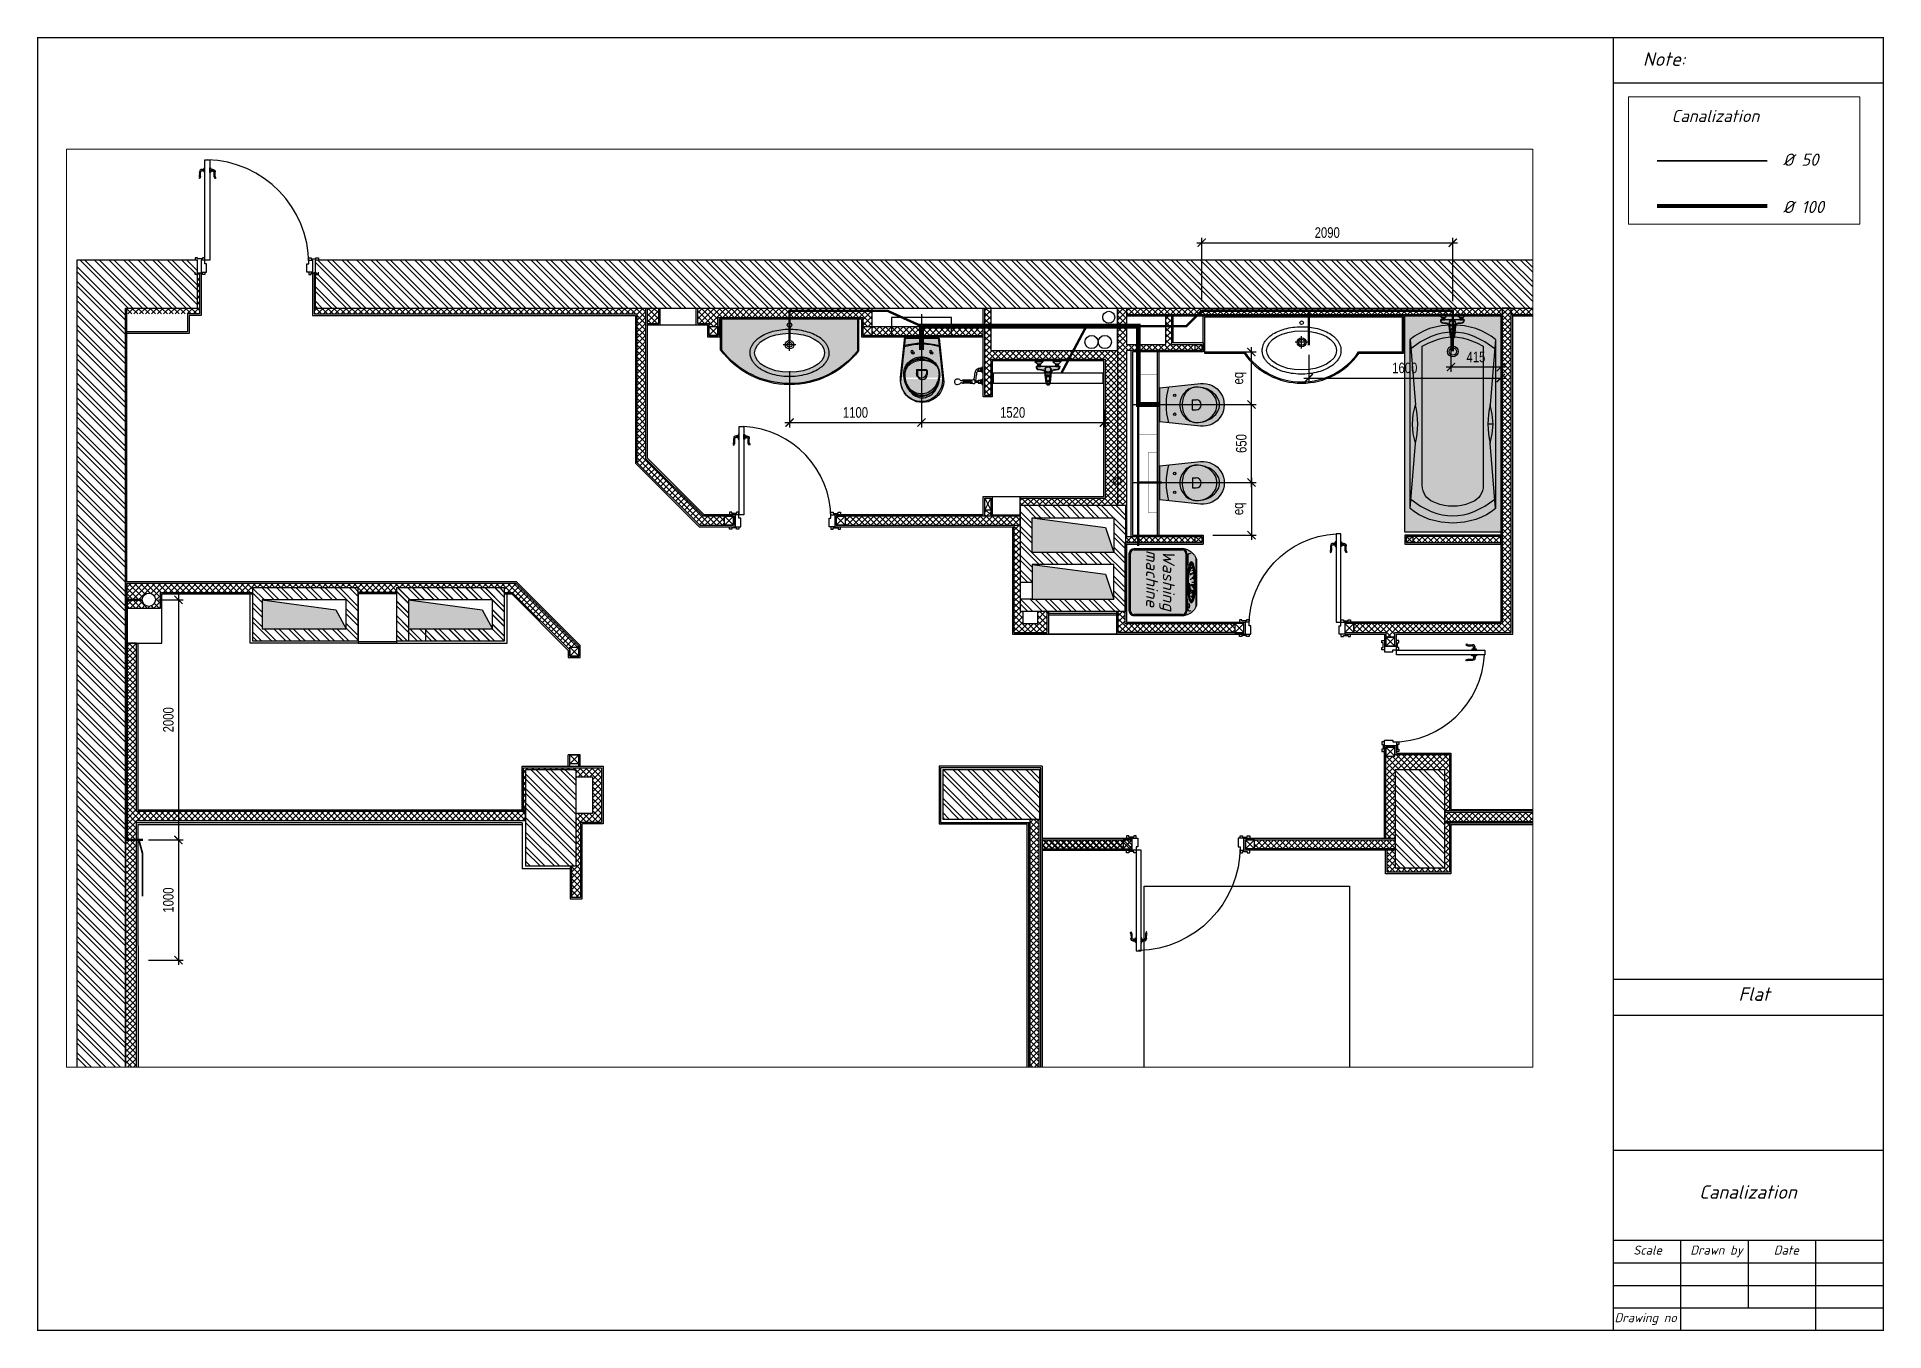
# Paper-space layout 'canalization' of a CAD drawing. Header units: metres, sheet in millimetres. Extents: x 3 to 413, y 0 to 287.
# The model-space entities are those that its viewports show. They can reach past a viewport. Long polylines and large blocks are cut down to what shows.
import ezdxf
from ezdxf.enums import TextEntityAlignment as Align

# ---------------------------------------------------------------- set-up
doc = ezdxf.new("R2010")
doc.units = ezdxf.units.M
doc.linetypes.add('ACAD_ISO10W100', pattern=[18, 12, -3, 0, -3])
for name, color, linetype in [('doors & windows', 4, 'Continuous'), ('explication', 164, 'Continuous'), ('Gypsum_wall', 3, 'Continuous'), ('sanit', 7, 'Continuous'), ('Sanitari', 144, 'Continuous'), ('sanitari 2', 144, 'Continuous'), ('wall', 5, 'Continuous')]:
    doc.layers.add(name, color=color, linetype=linetype)
doc.styles.add('ISO', font='isocpeui.ttf')
doc.styles.add('KOTE', font='romrust.shx', dxfattribs={"width": 0.8})
doc.dimstyles.new('scale 40', dxfattribs={"dimscale": 40, "dimtxt": 2.2, "dimasz": 1.7, "dimexe": 1, "dimexo": 2, "dimgap": 1, "dimtad": 1, "dimdec": 0, "dimzin": 9, "dimdsep": 46, "dimtxsty": 'KOTE', "dimblk": 'ARCHTICK', "dimcen": 0, "dimdle": 1, "dimclrd": 4, "dimclre": 4, "dimclrt": 3, "dimadec": 0, "dimazin": 0, "dimtfac": 0.666667, "dimtdec": 0, "dimtix": 1, "dimtmove": 2, "dimatfit": 0, "dimfxl": 1, "dimtvp": 1, "dimtolj": 1, "dimarcsym": 0})
pattern_1 = [(135, (-156159.57, 62444.69), (-60.616729, -60.616729), []), (135, (-156159.57, 62485.1), (-60.616729, -60.616729), [])]

psp = doc.layouts.new('canalization')

# ---------------------------------------------------------------- texts
at = {"color": 164, "style": 'ISO'}
for s, height, p in [('Note:', 3, (369.33, 282.44)), ('Flat', 3, (388.1, 74.86)), ('Canalization', 3, (394.07, 30.92)), ('Scale', 2, (364.16, 18.02)), ('Drawn by', 2, (382.1, 18.02)), ('Date', 2, (394.58, 18.02)), ('Drawing no', 2, (367.44, 3.02))]:
    psp.add_text(s, height=height, dxfattribs=at).set_placement(p, align=Align.MIDDLE_RIGHT)

msp = doc.modelspace()

# ---------------------------------------------------------------- texts
at = {"layer": 'explication', "color": 164, "style": 'ISO'}
for s, p in [('Canalization', (-22080.7, 124461.2)), ('%%C 50', (-20704.6, 123922.1)), ('%%C 100', (-20704.6, 123338.9))]:
    msp.add_text(s, height=150, dxfattribs=at).set_placement(p, align=Align.MIDDLE_LEFT)

# ---------------------------------------------------------------- blocks, each defined once
blk = doc.blocks.new('washing machine')
h = blk.add_hatch(color=254)
edge = h.paths.add_edge_path()
edge.add_line((-192, 560), (192, 560))
edge.add_arc((150, 437), 130, 3.1766, 71.1503, ccw=False)
edge.add_line((280, 444), (280, 40))
edge.add_arc((240, 40), 40, -90, 0, ccw=False)
edge.add_line((240, 0), (-240, 0))
edge.add_arc((-240, 40), 40, 180, 270, ccw=False)
edge.add_line((-280, 40), (-280, 445))
edge.add_arc((-147, 435), 133, 109.5609, 175.3525, ccw=False)
at = {"color": 0}
for p, q in [((-240, 480), (240, 480)), ((-240, 470), (240, 470)), ((-223, 488), (-141, 488)), ((-202, 554), (-192, 560)), ((-202, 554), (202, 554)), ((-192, 560), (-198, 554)), ((223, 488), (141, 488)), ((202, 554), (192, 560)), ((192, 560), (198, 554))]:
    blk.add_line(p, q, dxfattribs=at)
blk.add_lwpolyline([(-192, 560), (192, 560, -0.305605), (280, 444), (280, 40, -0.414214), (240, 0), (-240, 0, -0.414214), (-280, 40), (-280, 445, -0.295225), (-192, 560, -0.57735)], format="xyb", dxfattribs=at)
for points in [[(-270, 40), (-270, 440)], [(270, 440), (270, 40)], [(240, 10), (-240, 10)]]:
    blk.add_lwpolyline(points, dxfattribs=at)
for centre, radius, start, end in [((-240, 440), 40, 90, 180), ((-240, 440), 30, 90, 180), ((-220, 507), 19.4, 150.5022, 261.3995), ((-154, 524), 9.48, 148.4585, 227.322), ((-153, 513), 8.96, 141.9921, 153.5631), ((-134, 519), 7.7, 157.9565, 247.573), ((-67, 688), 190, 248.3224, 264.1888), ((-76, 563), 64.9, 219.129, 230.4161), ((-77, 542), 43.5, 198.9958, 215.5129), ((-77, 542), 43.5, 220.7162, 220.9114), ((-76, 563), 64.9, 238.7794, 271.0159), ((-77, 542), 43.5, 231.1664, 272.7066), ((-62, 535), 36.7, 182.8525, 205.4924), ((-71, 535), 36.9, 225.3314, 265.1483), ((-42, 535), 36.4, 178.5665, 198.204), ((-42, 535), 36.4, 209.7309, 232.6092), ((-33, 534), 36.3, 176.8326, 225.002), ((-13, 534), 36, 174.0025, 184.7044), ((-4, 534), 35.8, 172.8623, 201.1499), ((6, 534), 36.3, 176.8326, 225.002), ((-35, 534), 35.8, 338.8501, 7.1377), ((4, 534), 35.8, 274.3368, 320.7373), ((-16, 534), 36.1, 329.7509, 4.6793), ((-6, 534), 36.3, 314.998, 3.1674), ((23, 534), 36.1, 274.4831, 321.3637), ((33, 534), 36.3, 274.548, 297.1719), ((4, 534), 35.8, 338.8501, 7.1377), ((42, 535), 36.4, 274.6119, 302.4422), ((13, 534), 36, 355.2956, 5.9975), ((52, 535), 36.5, 274.6795, 359.4408), ((33, 534), 36.3, 314.998, 3.1674), ((42, 535), 36.4, 307.3908, 330.2691), ((62, 535), 36.7, 274.756, 295.3534), ((71, 535), 36.9, 274.8517, 314.6686), ((42, 535), 36.4, 341.796, 1.4335), ((62, 535), 36.7, 334.5076, 357.1475), ((71, 535), 36.9, 344.2286, 354.4856), ((77, 542), 43.5, 319.0886, 319.2838), ((77, 542), 43.5, 324.4871, 341.0042), ((76, 563), 64.9, 309.5839, 320.871), ((153, 513), 8.96, 26.4369, 38.0079), ((154, 524), 9.48, 312.678, 31.5415), ((220, 507), 19.4, 278.6005, 29.4978), ((240, 440), 40, 0, 90), ((240, 440), 30, 0, 90), ((-240, 40), 30, 180, 270), ((240, 40), 30, 270, 0)]:
    blk.add_arc(centre, radius, start, end, dxfattribs=at)
at = {"color": 0, "extrusion": (0, 0, -1)}
blk.add_ellipse((0, 518), major_axis=(-171, 0), ratio=0.198556, dxfattribs=at)
at = {"color": 0}
blk.add_ellipse((0, 518), major_axis=(171, 0), ratio=0.211194, start_param=3.131656, end_param=6.273226, dxfattribs=at)
at = {"color": 0, "extrusion": (0, 0, -1)}
blk.add_ellipse((0, 528), major_axis=(-171, 0), ratio=0.198556, start_param=3.483739, end_param=5.941039, dxfattribs=at)
at = {"color": 0}
blk.add_ellipse((196, 496), major_axis=(22.5, 0), ratio=0.202298, dxfattribs=at)
for points, knots in [([(-160, 518), (-159, 519), (-158, 519), (-157, 521), (-156, 521), (-153, 523), (-151, 523), (-147, 525), (-143, 527), (-134, 529), (-129, 530), (-118, 533), (-112, 534), (-96, 537), (-85, 538), (-62, 540), (-50, 541), (-25, 542), (-13, 542), (13, 542), (26, 542), (50, 541), (62, 540), (85, 538), (96, 537), (116, 533), (124, 532), (137, 528), (141, 527), (147, 525), (150, 524), (154, 522), (156, 521), (158, 520), (159, 519), (159, 519), (160, 519), (160, 518)], [0.224875, 0.224875, 0.224875, 0.224875, 0.299804, 0.299804, 0.374734, 0.374734, 0.449663, 0.449663, 0.596979, 0.596979, 0.744295, 0.744295, 0.891611, 0.891611, 1.118278, 1.118278, 1.344944, 1.344944, 1.571611, 1.571611, 1.798277, 1.798277, 2.024944, 2.024944, 2.25161, 2.25161, 2.478277, 2.478277, 2.615668, 2.615668, 2.729955, 2.729955, 2.821559, 2.821559, 2.898078, 2.898078, 2.916718, 2.916718, 2.916718, 2.916718]), ([(-158, 516), (-157, 517), (-157, 517), (-156, 518), (-155, 518), (-153, 519), (-152, 520), (-150, 521), (-148, 521), (-146, 522), (-144, 523), (-138, 525), (-133, 526), (-122, 529), (-116, 530), (-102, 533), (-95, 534), (-80, 535), (-72, 536), (-55, 538), (-46, 538), (-20, 539), (-2, 540), (29, 539), (42, 538), (65, 537), (75, 536), (94, 534), (103, 532), (119, 530), (126, 528), (137, 525), (141, 524), (146, 522), (148, 521), (152, 520), (153, 519), (155, 518), (156, 518), (157, 517), (157, 517), (157, 516), (158, 516), (158, 516)], [0.224875, 0.224875, 0.224875, 0.224875, 0.287595, 0.287595, 0.350314, 0.350314, 0.413034, 0.413034, 0.475753, 0.475753, 0.538473, 0.538473, 0.699717, 0.699717, 0.860962, 0.860962, 1.022206, 1.022206, 1.183451, 1.183451, 1.344695, 1.344695, 1.667184, 1.667184, 1.904309, 1.904309, 2.100716, 2.100716, 2.297124, 2.297124, 2.493532, 2.493532, 2.621677, 2.621677, 2.713985, 2.713985, 2.793727, 2.793727, 2.850895, 2.850895, 2.894175, 2.894175, 2.916718, 2.916718, 2.916718, 2.916718])]:
    blk.add_open_spline(points, degree=3, knots=knots, dxfattribs=at)
at = {"color": 0, "style": 'ISO'}
for s, p in [('Washing', (-13, 314)), ('machine', (-31, 190))]:
    blk.add_text(s, height=100, dxfattribs=at).set_placement(p, align=Align.MIDDLE)
blk = doc.blocks.new('v1')
h = blk.add_hatch(color=254)
edge = h.paths.add_edge_path()
edge.add_line((-141, 0), (141, 0))
edge.add_line((141, 0), (177, -339))
edge.add_arc((0, -358), 178, -185.9454, 5.9454, ccw=False)
edge.add_line((-177, -339), (-141, 0))
at = {"color": 0}
for p, q in [((41, -270), (-41, -270)), ((-41, -270), (-41, -303)), ((41, -270), (41, -303))]:
    blk.add_line(p, q, dxfattribs=at)
blk.add_lwpolyline([(-141, 0), (141, 0), (177, -339, -1.109549), (-177, -339), (-141, 0)], format="xyb", dxfattribs=at)
for centre in [(-78, -123), (78, -123)]:
    blk.add_circle(centre, 9.95, dxfattribs=at)
for centre, radius, start, end in [((0, -615), 564, 74.7124, 105.2876), ((-17, -303), 129, 156.1873, 180), ((-17, -303), 129, 156.1873, 180), ((-50, -303), 96.8, 152.905, 180), ((109, -303), 256, 180, 197.3785), ((55, -303), 202, 180, 199.4203), ((55, -303), 202, 180, 199.4203), ((-9, -307), 138, 133.1854, 156.1873), ((-9, -307), 138, 133.1854, 156.1873), ((-26, -315), 124, 128.9942, 152.905), ((-3, -313), 146, 111.2448, 133.1854), ((-3, -313), 146, 111.2448, 133.1854), ((-10, -335), 149, 108.5391, 128.9942), ((0, -322), 156, 90, 111.2448), ((0, -322), 156, 90, 111.2448), ((0, -365), 180, 90, 108.5391), ((0, -303), 41.2, 180, 0), ((0, -322), 156, 68.7552, 90), ((0, -322), 156, 68.7552, 90), ((0, -365), 180, 71.4609, 90), ((3, -313), 146, 46.8146, 68.7552), ((3, -313), 146, 46.8146, 68.7552), ((10, -335), 149, 51.0058, 71.4609), ((9, -307), 138, 23.8127, 46.8146), ((9, -307), 138, 23.8127, 46.8146), ((26, -315), 124, 27.095, 51.0058), ((-109, -303), 256, 342.6215, 0), ((-55, -303), 202, 340.5797, 0), ((-55, -303), 202, 340.5797, 0), ((17, -303), 129, 0, 23.8127), ((17, -303), 129, 0, 23.8127), ((50, -303), 96.8, 0, 27.095), ((28, -313), 173, 199.4203, 220.4025), ((28, -313), 173, 199.4203, 220.4025), ((56, -320), 200, 197.3785, 217.0738), ((11, -327), 151, 220.4025, 244.0498), ((11, -327), 151, 220.4025, 244.0498), ((22, -346), 157, 217.0738, 241.268), ((-22, -346), 157, 298.732, 322.9262), ((-11, -327), 151, 295.9502, 319.5975), ((-11, -327), 151, 295.9502, 319.5975), ((-28, -313), 173, 319.5975, 340.5797), ((-28, -313), 173, 319.5975, 340.5797), ((-56, -320), 200, 322.9262, 342.6215), ((0, -350), 125, 244.0498, 270), ((0, -350), 125, 244.0498, 270), ((0, -385), 112, 241.268, 270), ((0, -350), 125, 270, 295.9502), ((0, -350), 125, 270, 295.9502), ((0, -385), 112, 270, 298.732)]:
    blk.add_arc(centre, radius, start, end, dxfattribs=at)
blk = doc.blocks.new('Hansgrohe top')
h = blk.add_hatch(color=254)
edge = h.paths.add_edge_path()
edge.add_line((0, -46), (-64, -46))
edge.add_line((-64, -46), (-62, -44))
edge.add_line((-62, -44), (-62, -34))
edge.add_line((-62, -34), (-64, -32))
edge.add_line((-64, -32), (-64, -25))
edge.add_line((-64, -25), (-61, -25))
edge.add_line((-61, -25), (-40, -5))
edge.add_line((-40, -5), (-40, 0))
edge.add_line((-40, 0), (-110, 0))
edge.add_line((-110, 0), (-110, -5))
edge.add_line((-110, -5), (-89, -25))
edge.add_line((-89, -25), (-86, -25))
edge.add_line((-86, -25), (-86, -32))
edge.add_line((-86, -32), (-88, -34))
edge.add_line((-88, -34), (-88, -44))
edge.add_line((-88, -44), (-86, -46))
edge.add_line((-86, -46), (-99, -46))
edge.add_line((-99, -46), (-100, -47))
edge.add_arc((-75, -47), 25, 179.9986, 270.0014)
edge.add_arc((-504, -6404), 6346, 85.9165, 86.1247, ccw=False)
edge.add_arc((-52, -97), 23, 0.0018, 89.9982, ccw=False)
edge.add_line((-29, -97), (-20, -180))
edge.add_arc((0, -180), 20, 180.9088, 359.0912)
edge.add_line((20, -180), (29, -97))
edge.add_arc((55, -99), 25.9, 96.1362, 173.8638, ccw=False)
edge.add_arc((466, -5854), 5796, 93.8654, 94.0933, ccw=False)
edge.add_arc((74, -46), 25.8, 271.8226, 358.1774)
edge.add_line((100, -47), (99, -46))
edge.add_line((99, -46), (86, -46))
edge.add_line((86, -46), (88, -44))
edge.add_line((88, -44), (88, -34))
edge.add_line((88, -34), (86, -32))
edge.add_line((86, -32), (86, -25))
edge.add_line((86, -25), (89, -25))
edge.add_line((89, -25), (110, -5))
edge.add_line((110, -5), (110, 0))
edge.add_line((110, 0), (40, 0))
edge.add_line((40, 0), (40, -5))
edge.add_line((40, -5), (61, -25))
edge.add_line((61, -25), (64, -25))
edge.add_line((64, -25), (64, -32))
edge.add_line((64, -32), (62, -34))
edge.add_line((62, -34), (62, -44))
edge.add_line((62, -44), (64, -46))
edge.add_line((64, -46), (0, -46))
at = {"color": 0}
for p, q in [((-110, -5), (-40, -5)), ((-88, -34), (-62, -34)), ((-87, -34), (-88, -36)), ((-87, -44), (-88, -42)), ((-88, -44), (-62, -44)), ((-86, -32), (-87, -34, 19)), ((-86, -46), (-87, -44, 19)), ((-86, -32), (-86, -25, 26)), ((-86, -25), (-64, -25)), ((-84, -32), (-86, -34, 15)), ((-86, -32), (-64, -32)), ((-84, -46), (-86, -44, 15)), ((-86, -46), (-64, -46)), ((-84, -32), (-84, -25, 26)), ((-83, -32), (-84, -34, 9)), ((-83, -46), (-84, -44, 9)), ((-83, -32), (-83, -25, 26)), ((-80, -32), (-81, -34, 9)), ((-80, -46), (-81, -44, 9)), ((-80, -32), (-80, -25, 26)), ((-78, -32), (-78, -25, 26)), ((-78, -32), (-78, -34, 10)), ((-78, -46), (-78, -44, 10)), ((-75, -32), (-75, -25, 26)), ((-75, -32), (-75, -34)), ((-75, -46), (-75, -44)), ((-72, -32), (-72, -25, 26)), ((-72, -32), (-72, -34, 10)), ((-72, -46), (-72, -44, 10)), ((-70, -32), (-70, -25, 26)), ((-70, -32), (-69, -34, 9)), ((-70, -46), (-69, -44, 9)), ((-67, -32), (-67, -25, 26)), ((-67, -32), (-66, -34, 9)), ((-67, -46), (-66, -44, 9)), ((-66, -32), (-66, -25, 26)), ((-66, -32), (-64, -34, 15)), ((-66, -46), (-64, -44, 15)), ((-64, -32), (-64, -25, 26)), ((-64, -32), (-63, -34, 19)), ((-64, -46), (-63, -44, 19)), ((-63, -34), (-62, -36)), ((-63, -44), (-62, -42)), ((110, -5), (40, -5)), ((88, -34), (62, -34)), ((63, -34), (62, -36)), ((63, -44), (62, -42)), ((88, -44), (62, -44)), ((64, -32), (63, -34, 19)), ((64, -46), (63, -44, 19)), ((64, -32), (64, -25, 26)), ((64, -25), (86, -25)), ((66, -32), (64, -34, 15)), ((86, -32), (64, -32)), ((66, -46), (64, -44, 15)), ((64, -46), (86, -46)), ((66, -32), (66, -25, 26)), ((67, -32), (66, -34, 9)), ((67, -46), (66, -44, 9)), ((67, -32), (67, -25, 26)), ((70, -32), (69, -34, 9)), ((70, -46), (69, -44, 9)), ((70, -32), (70, -25, 26)), ((72, -32), (72, -25, 26)), ((72, -32), (72, -34, 10)), ((72, -46), (72, -44, 10)), ((75, -32), (75, -25, 26)), ((75, -32), (75, -34)), ((75, -46), (75, -44)), ((78, -32), (78, -25, 26)), ((78, -32), (78, -34, 10)), ((78, -46), (78, -44, 10)), ((80, -32), (80, -25, 26)), ((80, -32), (81, -34, 9)), ((80, -46), (81, -44, 9)), ((83, -32), (83, -25, 26)), ((83, -32), (84, -34, 9)), ((83, -46), (84, -44, 9)), ((84, -32), (84, -25, 26)), ((84, -32), (86, -34, 15)), ((84, -46), (86, -44, 15)), ((86, -32), (86, -25, 26)), ((86, -32), (87, -34, 19)), ((86, -46), (87, -44, 19)), ((87, -34), (88, -36)), ((87, -44), (88, -42))]:
    blk.add_line(p, q, dxfattribs=at)
blk.add_lwpolyline([(0, -46), (-64, -46), (-62, -44), (-62, -34), (-64, -32), (-64, -25), (-61, -25), (-40, -5), (-40, 0), (-110, 0), (-110, -5), (-89, -25), (-86, -25), (-86, -32), (-88, -34), (-88, -44), (-86, -46), (-99, -46), (-100, -47, 0.414228), (-75, -72, -0.000908), (-52, -74, -0.414196), (-29, -97), (-20, -180, 0.984263), (20, -180), (29, -97, -0.352782), (52, -74, -0.000995), (75, -72, 0.3957), (100, -47), (99, -46), (86, -46), (88, -44), (88, -34), (86, -32), (86, -25), (89, -25), (110, -5), (110, 0), (40, 0), (40, -5), (61, -25), (64, -25), (64, -32), (62, -34), (62, -44), (64, -46), (0, -46)], format="xyb", dxfattribs=at)
at = {"color": 40}
blk.add_lwpolyline([(-97, -46, 0.430931), (-75, -69, -0.000908), (-52, -71, -0.411092), (-26, -96), (-17, -180, 0.9919), (17, -180), (26, -96, -0.353316), (52, -71, -0.000999), (75, -69, 0.41289), (97, -46)], format="xyb", dxfattribs=at)
at = {"color": 0, "elevation": 69}
blk.add_lwpolyline([(-24, -79), (-15, -150, 1.022583), (15, -150), (24, -79)], format="xyb", dxfattribs=at)
at = {"color": 0}
for centre, radius in [((0, -71, 69), 25), ((0, -71, 69), 22.5), ((0, -124, 69), 6.18)]:
    blk.add_circle(centre, radius, dxfattribs=at)
at = {"color": 40}
for centre, radius in [((0, -124, 69), 11.5), ((0, -179, 8), 11.7)]:
    blk.add_circle(centre, radius, dxfattribs=at)
blk.add_arc((0, -177, 8), 12.3, 336.8458, 203.1542, dxfattribs=at)
blk = doc.blocks.new('door-handle')
at = {"color": 0}
for p, q in [((-32, 10), (-32, -10)), ((-30, 9), (-32, 9)), ((-30, 9), (-30, -9)), ((-19, 9), (-21, 9)), ((-21, 9), (-21, -9)), ((-19, 10), (-19, -10)), ((-9, 10), (-19, 10)), ((0, 25), (-9, 25)), ((-9, 25), (-9, -25)), ((0, -25), (0, 25)), ((-62, -93), (-61, -94)), ((-32, -10), (-40, -10)), ((-30, -9), (-32, -9)), ((-19, -9), (-21, -9)), ((-9, -10), (-19, -10)), ((-9, -25), (0, -25))]:
    blk.add_line(p, q, dxfattribs=at)
for centre, radius, start, end in [((-34, -15), 25, 84.355, 191.5747), ((-25, 16), 8.47, 237.8902, 302.1098), ((-39, -82), 25.1, 149.3294, 204.9726), ((-91, -62), 42.6, 313.5613, 358.1692), ((-243, -39), 185, 350.5395, 5.9914), ((-90, -63), 42.6, 313.5613, 358.1692), ((-40, -20), 9.55, 85.9769, 192.3257), ((-596, -62), 548, 359.693, 4.1861), ((-25, -16), 8.47, 57.8902, 122.1098)]:
    blk.add_arc(centre, radius, start, end, dxfattribs=at)
blk = doc.blocks.new('door830x100')
at = {"layer": 'doors & windows', "color": 34, "linetype": 'ByBlock'}
for points in [[(-798, 50), (-798, 70), (-818, 70), (-818, 60), (-858, 60), (-858, 70), (-878, 70), (-878, 50)], [(-830, -50), (-830, 50), (-783, 50), (-783, -20), (-798, -20), (-798, -50), (-830, -50)], [(0, -50), (0, 50), (-47, 50), (-47, -20), (-32, -20), (-32, -50), (0, -50)], [(-32, 50), (-32, 70), (-12, 70), (-12, 60), (28, 60), (28, 70), (48, 70), (48, 50)], [(-798, -50), (-798, -70), (-818, -70), (-818, -60), (-858, -60), (-858, -70), (-878, -70), (-878, -50)], [(-33, -50), (-33, -786), (-73, -786), (-73, -50), (-33, -50)], [(-32, -50), (-32, -70), (-12, -70), (-12, -60), (28, -60), (28, -70), (48, -70), (48, -50)]]:
    blk.add_lwpolyline(points, dxfattribs=at)
at = {"layer": 'doors & windows'}
blk.add_arc((-32, -20), 766, 180, 266.9493, dxfattribs=at)
at = {"layer": 'doors & windows', "color": 34, "linetype": 'ByBlock', "zscale": 0.07530120532436947}
for p, xscale, yscale, rotation in [((-73, -699), -0.753012053319253, 0.753012053319253, 179.9999999689973), ((-33, -699), 0.7530120532028377, 0.7530120532028377, 180.0000000310027)]:
    blk.add_blockref('door-handle', p, dxfattribs=dict(at, xscale=xscale, yscale=yscale, rotation=rotation))
blk = doc.blocks.new('door930')
at = {"layer": 'doors & windows', "color": 34, "linetype": 'ByBlock'}
for points in [[(-898, 50), (-898, 70), (-918, 70), (-918, 60), (-958, 60), (-958, 70), (-978, 70), (-978, 50)], [(-930, -50), (-930, 50), (-883, 50), (-883, -20), (-898, -20), (-898, -50), (-930, -50)], [(0, -50), (0, 50), (-47, 50), (-47, -20), (-32, -20), (-32, -50), (0, -50)], [(-32, 50), (-32, 70), (-12, 70), (-12, 60), (28, 60), (28, 70), (48, 70), (48, 50)], [(-898, -50), (-898, -70), (-918, -70), (-918, -60), (-958, -60), (-958, -70), (-978, -70), (-978, -50)], [(-33, -50), (-33, -886), (-73, -886), (-73, -50), (-33, -50)], [(-32, -50), (-32, -70), (-12, -70), (-12, -60), (28, -60), (28, -70), (48, -70), (48, -50)]]:
    blk.add_lwpolyline(points, dxfattribs=at)
at = {"layer": 'doors & windows'}
blk.add_arc((-32, -20), 866, 180, 268.6231, dxfattribs=at)
at = {"layer": 'doors & windows', "color": 34, "linetype": 'ByBlock', "zscale": 0.07530120532436947}
for p, xscale, yscale, rotation in [((-73, -799), -0.753012053319253, 0.753012053319253, 179.9999999689973), ((-33, -799), 0.7530120532028377, 0.7530120532028377, 180.0000000310027)]:
    blk.add_blockref('door-handle', p, dxfattribs=dict(at, xscale=xscale, yscale=yscale, rotation=rotation))
blk = doc.blocks.new('wall handshower (top)')
at = {"color": 0}
for p, q in [((30, 0), (-30, 0)), ((-30, 0), (-30, -3)), ((30, 0), (30, -3)), ((130, 0), (70, 0)), ((70, 0), (70, -3)), ((130, 0), (130, -3)), ((-27, -4), (27, -4)), ((-22, -10), (0, -10)), ((-14, -10), (-14, -25)), ((-12, -43), (-12, -26)), ((-12, -26), (0, -26)), ((-12, -43), (12, -43)), ((-6, -26), (-6, -10)), ((22, -10), (0, -10)), ((12, -26), (0, -26)), ((6, -26), (6, -10)), ((12, -43), (12, -26)), ((14, -10), (14, -25)), ((73, -4), (127, -4)), ((78, -10), (100, -10)), ((86, -10), (86, -25)), ((88, -43), (88, -26)), ((88, -26), (100, -26)), ((88, -43), (112, -43)), ((88, -101), (88, -95)), ((88, -108), (88, -165)), ((89, -106), (89, -164)), ((89, -107), (89, -165)), ((91, -104), (91, -163)), ((92, -103), (92, -162)), ((94, -26), (94, -10)), ((94, -102), (94, -161)), ((95, -45), (95, -67)), ((96, -101), (96, -160)), ((98, -101), (98, -160)), ((122, -10), (100, -10)), ((112, -26), (100, -26)), ((100, -101), (100, -160)), ((102, -101), (102, -160)), ((104, -101), (104, -160)), ((105, -45), (105, -68)), ((105, -102), (105, -161)), ((106, -26), (106, -10)), ((107, -103), (107, -162)), ((108, -104), (108, -163)), ((110, -106), (110, -164)), ((110, -107), (110, -164)), ((111, -101), (111, -95)), ((111, -108), (111, -165)), ((111, -108), (111, -165)), ((112, -43), (112, -26)), ((114, -10), (114, -25))]:
    blk.add_line(p, q, dxfattribs=at)
for centre, radius, start, end in [((-27, -2), 2.41, 207.9179, 271.9718), ((-15, 2), 13.8, 205.7896, 241.6564), ((-10, -20), 5.86, 230.0793, 254.0924), ((17, -41), 24.5, 184.3011, 218.585), ((22, -36), 32.1, 219.6697, 269.6336), ((22, -38), 15.3, 199.0504, 270.6085), ((10, -20), 5.86, 285.9076, 309.9207), ((15, 2), 13.8, 298.3436, 334.2104), ((-21, -679), 627, 81.0602, 86.0403), ((-119, -1559), 1497, 82.5073, 84.5933), ((27, -2), 2.41, 268.0282, 332.0821), ((73, -2), 2.41, 207.9179, 271.9718), ((85, 2), 13.8, 205.7896, 241.6564), ((71, -104), 44.8, 58.5932, 83.7686), ((73, -100), 26.8, 64.0824, 83.2266), ((115, -81), 30.7, 168.4004, 207.2273), ((100, -83), 16.7, 30.5106, 149.4894), ((90, -20), 5.86, 230.0793, 254.0924), ((90, -105), 2.8, 137.3065, 222.6935), ((100, -108), 17.6, 49.0147, 130.9853), ((100, -110), 14.6, 37.5398, 142.4602), ((100, -110), 13.8, 33.1371, 146.8629), ((100, -112), 12.9, 26.3551, 153.6449), ((89, -102), 1.5, 143.1441, 216.8559), ((100, -113), 12.6, 23.4368, 156.5632), ((89, -107), 1.5, 143.1441, 216.8559), ((100, -37), 10, 215.7762, 324.2238), ((84, -81), 30.7, 332.7727, 11.5996), ((110, -102), 1.5, 323.1441, 36.8559), ((109, -105), 2.8, 317.3065, 42.6935), ((110, -107), 1.5, 323.1441, 36.8559), ((110, -20), 5.86, 285.9076, 309.9207), ((115, 2), 13.8, 298.3436, 334.2104), ((127, -2), 2.41, 268.0282, 332.0821), ((120, -215), 42.7, 153.5123, 181.2517), ((100, -217), 22.5, 179.1351, 0.8649), ((72, -182), 17, 302.6481, 343.7121), ((90, -169), 2.8, 137.3065, 222.6935), ((100, -174), 14.6, 37.5398, 142.4602), ((100, -175), 13.8, 33.1371, 146.8629), ((100, -177), 12.9, 26.3551, 153.6449), ((89, -166), 1.5, 143.1441, 216.8559), ((100, -178), 12.6, 23.4368, 156.5632), ((89, -172), 1.5, 143.1441, 216.8559), ((42, -182), 47.1, 354.3747, 11.6429), ((157, -182), 47.1, 168.3571, 185.6253), ((127, -182), 17, 196.2879, 237.3519), ((110, -166), 1.5, 323.1441, 36.8559), ((109, -169), 2.8, 317.3065, 42.6935), ((110, -172), 1.5, 323.1441, 36.8559), ((79, -215), 42.7, 358.7483, 26.4877)]:
    blk.add_arc(centre, radius, start, end, dxfattribs=at)
blk = doc.blocks.new('_ArchTick')
at = {"color": 0, "linetype": 'ByBlock', "const_width": 0.15}
blk.add_lwpolyline([(-0.5, -0.5), (0.5, 0.5)], dxfattribs=at)
blk = doc.blocks.new('*D745')
at = {"layer": 'Defpoints', "color": 0, "transparency": 16777216}
for p in [(-549279, 191830), (-550378, 191742), (-549279, 191235)]:
    blk.add_point(p, dxfattribs=at)
at = {"layer": 'sanit', "color": 4, "lineweight": -2, "transparency": 16777216}
for p, q in [((-550378, 191662), (-550378, 191195)), ((-549279, 191750), (-549279, 191195)), ((-550418, 191235), (-549239, 191235))]:
    blk.add_line(p, q, dxfattribs=at)
at = {"layer": 'sanit', "color": 4, "lineweight": -2, "transparency": 16777216, "xscale": 68, "yscale": 68, "zscale": 68, "rotation": 180}
blk.add_blockref('_ArchTick', (-550378, 191235), dxfattribs=at)
at = {"layer": 'sanit', "color": 4, "lineweight": -2, "transparency": 16777216, "xscale": 68, "yscale": 68, "zscale": 68}
blk.add_blockref('_ArchTick', (-549279, 191235), dxfattribs=at)
at = {"layer": 'sanit', "color": 3, "transparency": 16777216, "insert": (-549829, 191319), "char_height": 88, "attachment_point": 5, "style": 'KOTE'}
blk.add_mtext('\\A1;1100', dxfattribs=at)
blk = doc.blocks.new('*D746')
at = {"layer": 'Defpoints', "color": 0, "transparency": 16777216}
for p in [(-549279, 191830), (-547759, 191423), (-547759, 191235)]:
    blk.add_point(p, dxfattribs=at)
at = {"layer": 'sanit', "color": 4, "lineweight": -2, "transparency": 16777216}
for p, q in [((-549279, 191750), (-549279, 191195)), ((-547759, 191343), (-547759, 191195)), ((-549319, 191235), (-547719, 191235))]:
    blk.add_line(p, q, dxfattribs=at)
at = {"layer": 'sanit', "color": 4, "lineweight": -2, "transparency": 16777216, "xscale": 68, "yscale": 68, "zscale": 68, "rotation": 180}
blk.add_blockref('_ArchTick', (-549279, 191235), dxfattribs=at)
at = {"layer": 'sanit', "color": 4, "lineweight": -2, "transparency": 16777216, "xscale": 68, "yscale": 68, "zscale": 68}
blk.add_blockref('_ArchTick', (-547759, 191235), dxfattribs=at)
at = {"layer": 'sanit', "color": 3, "transparency": 16777216, "insert": (-548519, 191319), "char_height": 88, "attachment_point": 5, "style": 'KOTE'}
blk.add_mtext('\\A1;1520', dxfattribs=at)
blk = doc.blocks.new('*D747')
at = {"layer": 'Defpoints', "color": 0, "transparency": 16777216}
for p in [(-547277, 191386), (-546530, 191386), (-547277, 190736)]:
    blk.add_point(p, dxfattribs=at)
at = {"layer": 'sanit', "color": 4, "lineweight": -2, "transparency": 16777216}
for p, q in [((-547197, 191386), (-546490, 191386)), ((-546530, 190696), (-546530, 191426)), ((-547197, 190736), (-546490, 190736))]:
    blk.add_line(p, q, dxfattribs=at)
at = {"layer": 'sanit', "color": 4, "lineweight": -2, "transparency": 16777216, "xscale": 68, "yscale": 68, "zscale": 68}
for p, rotation in [((-546530, 191386), 90), ((-546530, 190736), 270)]:
    blk.add_blockref('_ArchTick', p, dxfattribs=dict(at, rotation=rotation))
at = {"layer": 'sanit', "color": 3, "transparency": 16777216, "insert": (-546614, 191061), "char_height": 88, "attachment_point": 5, "rotation": 90, "style": 'KOTE'}
blk.add_mtext('\\A1;650', dxfattribs=at)
blk = doc.blocks.new('*D748')
at = {"layer": 'Defpoints', "color": 0, "transparency": 16777216}
for p in [(-546052, 191879), (-544452, 191879), (-544452, 191606)]:
    blk.add_point(p, dxfattribs=at)
at = {"layer": 'sanit', "color": 4, "lineweight": -2, "transparency": 16777216}
for p, q in [((-546052, 191799), (-546052, 191566)), ((-544452, 191799), (-544452, 191566)), ((-546092, 191606), (-544412, 191606))]:
    blk.add_line(p, q, dxfattribs=at)
at = {"layer": 'sanit', "color": 4, "lineweight": -2, "transparency": 16777216, "xscale": 68, "yscale": 68, "zscale": 68, "rotation": 180}
blk.add_blockref('_ArchTick', (-546052, 191606), dxfattribs=at)
at = {"layer": 'sanit', "color": 4, "lineweight": -2, "transparency": 16777216, "xscale": 68, "yscale": 68, "zscale": 68}
blk.add_blockref('_ArchTick', (-544452, 191606), dxfattribs=at)
at = {"layer": 'sanit', "color": 3, "transparency": 16777216, "insert": (-545252, 191690), "char_height": 88, "attachment_point": 5, "style": 'KOTE'}
blk.add_mtext('\\A1;1600', dxfattribs=at)
blk = doc.blocks.new('*D749')
at = {"layer": 'Defpoints', "color": 0, "transparency": 16777216}
for p in [(-555716, 189760), (-555800, 187759), (-555470, 187759)]:
    blk.add_point(p, dxfattribs=at)
at = {"layer": 'sanit', "color": 4, "lineweight": -2, "transparency": 16777216}
for p, q in [((-555470, 189800), (-555470, 187719)), ((-555636, 189760), (-555430, 189760)), ((-555720, 187759), (-555430, 187759))]:
    blk.add_line(p, q, dxfattribs=at)
at = {"layer": 'sanit', "color": 4, "lineweight": -2, "transparency": 16777216, "xscale": 68, "yscale": 68, "zscale": 68}
for p, rotation in [((-555470, 189760), 90), ((-555470, 187759), 270)]:
    blk.add_blockref('_ArchTick', p, dxfattribs=dict(at, rotation=rotation))
at = {"layer": 'sanit', "color": 3, "transparency": 16777216, "insert": (-555554, 188760), "char_height": 88, "attachment_point": 5, "rotation": 90, "style": 'KOTE'}
blk.add_mtext('\\A1;2000', dxfattribs=at)
blk = doc.blocks.new('*D750')
at = {"layer": 'Defpoints', "color": 0, "transparency": 16777216}
for p in [(-555765, 187759), (-555800, 186759), (-555470, 186759)]:
    blk.add_point(p, dxfattribs=at)
at = {"layer": 'sanit', "color": 4, "lineweight": -2, "transparency": 16777216}
for p, q in [((-555470, 187799), (-555470, 186719)), ((-555685, 187759), (-555430, 187759)), ((-555720, 186759), (-555430, 186759))]:
    blk.add_line(p, q, dxfattribs=at)
at = {"layer": 'sanit', "color": 4, "lineweight": -2, "transparency": 16777216, "xscale": 68, "yscale": 68, "zscale": 68}
for p, rotation in [((-555470, 187759), 90), ((-555470, 186759), 270)]:
    blk.add_blockref('_ArchTick', p, dxfattribs=dict(at, rotation=rotation))
at = {"layer": 'sanit', "color": 3, "transparency": 16777216, "insert": (-555554, 187259), "char_height": 88, "attachment_point": 5, "rotation": 90, "style": 'KOTE'}
blk.add_mtext('\\A1;1000', dxfattribs=at)
blk = doc.blocks.new('Ravak sonata 180')
at = {"layer": 'Gypsum_wall', "linetype": 'ByBlock'}
blk.add_hatch(color=254, dxfattribs=at).paths.add_polyline_path([(-1800, -400), (-1800, 400), (0, 400), (0, -400)])
at = {"color": 0}
for p, q in [((-1605, 355), (-195, 355)), ((-1605, 355), (-1060, 312)), ((-195, 355), (-740, 312)), ((-900, -336), (-900, -292)), ((-1605, -355), (-1060, -312)), ((-195, -355), (-1605, -355)), ((-195, -355), (-740, -312))]:
    blk.add_line(p, q, dxfattribs=at)
for points in [[(-1800, -400), (-1800, 400), (0, 400), (0, -400), (-1800, -400)], [(-1605, -355), (-1632, -319), (-1655, -280), (-1676, -238), (-1694, -193), (-1717, -97), (-1725, 0), (-1717, 97), (-1694, 193), (-1676, 238), (-1655, 280), (-1632, 319), (-1605, 355)], [(-1526, 349), (-1585, 268), (-1629, 179), (-1645, 133), (-1656, 88), (-1663, 43), (-1665, 0), (-1663, -43), (-1656, -88), (-1645, -133), (-1629, -179), (-1585, -268), (-1526, -349)], [(-1060, 312), (-983, 329), (-900, 336), (-817, 329), (-740, 312)], [(-274, -349), (-215, -268), (-171, -179), (-155, -133), (-144, -88), (-137, -43), (-135, 0), (-137, 43), (-144, 88), (-155, 133), (-171, 179), (-215, 268), (-274, 349)], [(-195, -355), (-168, -319), (-145, -280), (-124, -238), (-106, -193), (-83, -97), (-75, 0), (-83, 97), (-106, 193), (-124, 238), (-145, 280), (-168, 319), (-195, 355)], [(-140, 25), (-140, 25), (-140, 25), (-140, 25), (-140, 25), (-140, 25), (-140, 25), (-139, 25), (-139, 25), (-139, 25), (-139, 24), (-139, 23), (-138, 18), (-137, 0), (-138, -18), (-139, -23), (-139, -24), (-139, -25), (-139, -25), (-139, -25), (-140, -25), (-140, -25), (-140, -25), (-140, -25), (-140, -25), (-140, -25), (-140, -25), (-140, -25), (-140, -25), (-140, -25), (-140, -25), (-140, -25), (-140, -25), (-140, -25), (-140, -25), (-140, -25), (-141, -24), (-141, -23), (-142, -18), (-143, 0), (-142, 18), (-141, 23), (-141, 24), (-140, 25), (-140, 25), (-140, 25), (-140, 25), (-140, 25), (-140, 25), (-140, 25), (-140, 25), (-140, 25), (-140, 25)], [(-1060, -312), (-983, -329), (-900, -336), (-817, -329), (-740, -312)]]:
    blk.add_lwpolyline(points, dxfattribs=at)
blk.add_lwpolyline([(-1412, -254, -0.299465), (-1549, -163), (-1569, -109), (-1578, -71), (-1583, -35), (-1585, 0), (-1583, 35), (-1578, 71), (-1569, 109), (-1549, 163, -0.299465), (-1412, 254), (-253, 254), (-224, 201), (-193, 120), (-183, 79), (-177, 39), (-175, 0), (-177, -39), (-183, -79), (-193, -120), (-224, -201), (-253, -254), (-1412, -254)], format="xyb", dxfattribs=at)
for radius in [45, 30]:
    blk.add_circle((-296, 0), radius, dxfattribs=at)
for centre, start, end in [((-900, 958), 256.0954, 283.9046), ((-900, -958), 76.0954, 103.9046)]:
    blk.add_arc(centre, 666, start, end, dxfattribs=at)
blk = doc.blocks.new('*D833')
at = {"layer": 'Defpoints', "color": 0, "transparency": 16777216}
for p in [(-544867, 192048), (-544452, 191986), (-544867, 191697)]:
    blk.add_point(p, dxfattribs=at)
at = {"layer": 'sanit', "color": 4, "lineweight": -2, "transparency": 16777216}
for p, q in [((-544867, 191968), (-544867, 191657)), ((-544452, 191906), (-544452, 191657)), ((-544412, 191697), (-544907, 191697))]:
    blk.add_line(p, q, dxfattribs=at)
at = {"layer": 'sanit', "color": 4, "lineweight": -2, "transparency": 16777216, "xscale": 68, "yscale": 68, "zscale": 68, "rotation": 180}
blk.add_blockref('_ArchTick', (-544867, 191697), dxfattribs=at)
at = {"layer": 'sanit', "color": 4, "lineweight": -2, "transparency": 16777216, "xscale": 68, "yscale": 68, "zscale": 68}
blk.add_blockref('_ArchTick', (-544452, 191697), dxfattribs=at)
at = {"layer": 'sanit', "color": 3, "transparency": 16777216, "insert": (-544659, 191781), "char_height": 88, "attachment_point": 5, "style": 'KOTE'}
blk.add_mtext('\\A1;415', dxfattribs=at)
blk = doc.blocks.new('*D834')
at = {"layer": 'Defpoints', "color": 0, "transparency": 16777216}
for p in [(-546932, 191823), (-546530, 191823), (-546932, 191386)]:
    blk.add_point(p, dxfattribs=at)
at = {"layer": 'sanit', "color": 4, "lineweight": -2, "transparency": 16777216}
for p, q in [((-546852, 191823), (-546490, 191823)), ((-546530, 191346), (-546530, 191863)), ((-546852, 191386), (-546490, 191386))]:
    blk.add_line(p, q, dxfattribs=at)
at = {"layer": 'sanit', "color": 4, "lineweight": -2, "transparency": 16777216, "xscale": 68, "yscale": 68, "zscale": 68}
for p, rotation in [((-546530, 191823), 90), ((-546530, 191386), 270)]:
    blk.add_blockref('_ArchTick', p, dxfattribs=dict(at, rotation=rotation))
at = {"layer": 'sanit', "color": 3, "transparency": 16777216, "insert": (-546629, 191605), "char_height": 88, "attachment_point": 5, "rotation": 90, "style": 'KOTE'}
blk.add_mtext('\\A1;eq', dxfattribs=at)
blk = doc.blocks.new('*D835')
at = {"layer": 'Defpoints', "color": 0, "transparency": 16777216}
for p in [(-547277, 190736), (-546932, 190298), (-546530, 190298)]:
    blk.add_point(p, dxfattribs=at)
at = {"layer": 'sanit', "color": 4, "lineweight": -2, "transparency": 16777216}
for p, q in [((-547197, 190736), (-546490, 190736)), ((-546530, 190776), (-546530, 190258)), ((-546852, 190298), (-546490, 190298))]:
    blk.add_line(p, q, dxfattribs=at)
at = {"layer": 'sanit', "color": 4, "lineweight": -2, "transparency": 16777216, "xscale": 68, "yscale": 68, "zscale": 68}
for p, rotation in [((-546530, 190736), 90), ((-546530, 190298), 270)]:
    blk.add_blockref('_ArchTick', p, dxfattribs=dict(at, rotation=rotation))
at = {"layer": 'sanit', "color": 3, "transparency": 16777216, "insert": (-546629, 190517), "char_height": 88, "attachment_point": 5, "rotation": 90, "style": 'KOTE'}
blk.add_mtext('\\A1;eq', dxfattribs=at)
blk = doc.blocks.new('*D1189')
at = {"layer": 'Defpoints', "color": 0, "transparency": 16777216}
for p in [(-544852, 192733), (-546944, 192167), (-544852, 192167)]:
    blk.add_point(p, dxfattribs=at)
at = {"layer": 'sanit', "color": 4, "lineweight": -2, "transparency": 16777216}
for p, q in [((-546984, 192733), (-544812, 192733)), ((-546944, 192247), (-546944, 192773)), ((-544852, 192247), (-544852, 192773))]:
    blk.add_line(p, q, dxfattribs=at)
at = {"layer": 'sanit', "color": 4, "lineweight": -2, "transparency": 16777216, "xscale": 68, "yscale": 68, "zscale": 68, "rotation": 180}
blk.add_blockref('_ArchTick', (-546944, 192733), dxfattribs=at)
at = {"layer": 'sanit', "color": 4, "lineweight": -2, "transparency": 16777216, "xscale": 68, "yscale": 68, "zscale": 68}
blk.add_blockref('_ArchTick', (-544852, 192733), dxfattribs=at)
at = {"layer": 'sanit', "color": 3, "transparency": 16777216, "insert": (-545898, 192817), "char_height": 88, "attachment_point": 5, "style": 'KOTE'}
blk.add_mtext('\\A1;2090', dxfattribs=at)
blk = doc.blocks.new('van un 2 top')
at = {"linetype": 'ByBlock'}
h = blk.add_hatch(color=254, dxfattribs=at)
edge = h.paths.add_edge_path()
edge.add_line((-575, -258), (-575, 0))
edge.add_line((-575, 0), (575, 0))
edge.add_line((575, 0), (575, -265))
edge.add_arc((3, 172), 720, 216.6647, 322.6288, ccw=False)
edge = h.paths.add_edge_path(flags=16)
edge.add_ellipse((0, -282), major_axis=(-291, 0), ratio=0.557701, start_angle=0, end_angle=360)
edge = h.paths.add_edge_path(flags=16)
edge.add_ellipse((0, -51), major_axis=(-18.9, 0), ratio=0.952381, start_angle=0, end_angle=360)
at = {"color": 0, "linetype": 'ByBlock'}
for p, q in [((-575, -150), (-575, 0)), ((-575, 0), (575, 0)), ((-570, 0), (570, 0)), ((575, 0), (575, -150))]:
    blk.add_line(p, q, dxfattribs=at)
at = {"color": 30, "linetype": 'ByBlock'}
for p, q in [((53, -215), (-53, -215)), ((0, -265), (0, -164))]:
    blk.add_line(p, q, dxfattribs=at)
blk.add_lwpolyline([(-575, -258), (-575, 0), (575, 0), (575, -265, -0.498386), (-575, -258, -1.437187)], format="xyb")
blk.add_lwpolyline([(-565, -260), (-565, 0), (565, 0), (565, -267, -0.486427)], format="xyb", close=True)
at = {"color": 0, "linetype": 'ByBlock'}
for centre, major_axis, ratio in [((0, -282), (-291, 0), 0.557701), ((0, -215), (36.8, 0), 0.952381)]:
    blk.add_ellipse(centre, major_axis=major_axis, ratio=ratio, dxfattribs=at)
for centre, major_axis in [((0, -51), (-18.9, 0)), ((0, -215), (-21, 0))]:
    blk.add_ellipse(centre, major_axis=major_axis, ratio=0.952381, start_param=3.141593, end_param=9.424778, dxfattribs=at)
at = {"color": 30, "linetype": 'ByBlock'}
blk.add_open_spline([(-328, -282), (-328, -289), (-328, -295), (-326, -306), (-325, -312), (-321, -324), (-319, -330), (-314, -341), (-311, -346), (-303, -360), (-298, -367), (-285, -382), (-278, -389), (-263, -402), (-255, -408), (-229, -426), (-210, -436), (-168, -454), (-145, -461), (-98, -472), (-73, -476), (-23, -480), (3, -481), (53, -478), (78, -475), (126, -466), (150, -459), (193, -444), (214, -434), (245, -415), (257, -407), (277, -390), (285, -383), (299, -366), (305, -357), (314, -341), (317, -334), (323, -319), (325, -312), (328, -296), (328, -289), (328, -273), (327, -265), (324, -250), (322, -243), (316, -228), (313, -221), (304, -207), (300, -201), (289, -188), (284, -182), (271, -170), (265, -164), (243, -147), (226, -137), (189, -120), (169, -112), (127, -100), (106, -95), (60, -88), (37, -86), (-9, -85), (-32, -85), (-78, -90), (-101, -94), (-144, -104), (-165, -111), (-204, -126), (-222, -135), (-251, -153), (-262, -162), (-281, -178), (-288, -186), (-301, -202), (-307, -211), (-316, -227), (-319, -234), (-324, -249), (-326, -256), (-328, -270), (-328, -276), (-328, -282)], degree=3, knots=[0, 0, 0, 0, 0.081232, 0.081232, 0.162464, 0.162464, 0.243696, 0.243696, 0.324928, 0.324928, 0.446088, 0.446088, 0.567247, 0.567247, 0.688407, 0.688407, 0.931334, 0.931334, 1.174262, 1.174262, 1.41719, 1.41719, 1.660117, 1.660117, 1.903045, 1.903045, 2.145972, 2.145972, 2.3889, 2.3889, 2.561359, 2.561359, 2.698141, 2.698141, 2.834923, 2.834923, 2.939442, 2.939442, 3.043962, 3.043962, 3.148481, 3.148481, 3.253001, 3.253001, 3.35752, 3.35752, 3.46204, 3.46204, 3.566559, 3.566559, 3.671078, 3.671078, 3.775598, 3.775598, 3.998496, 3.998496, 4.221393, 4.221393, 4.444291, 4.444291, 4.667189, 4.667189, 4.890086, 4.890086, 5.112984, 5.112984, 5.335882, 5.335882, 5.558779, 5.558779, 5.725322, 5.725322, 5.858387, 5.858387, 5.991452, 5.991452, 6.09512, 6.09512, 6.198789, 6.198789, 6.283185, 6.283185, 6.283185, 6.283185], dxfattribs=at)

# ---------------------------------------------------------------- dimensions: what is measured, and where the dimension line sits
at = {"layer": 'sanit'}
for base, p1, p2, picture, middle in [((-544851.7, 192733.2), (-546944, 192167.3), (-544851.7, 192167.3), '*D1189', (-545897.9, 192817.2)), ((-549279.3, 191234.8), (-550378.2, 191742), (-549279.3, 191830.4), '*D745', (-549828.8, 191318.8))]:
    dim = msp.add_linear_dim(base=base, p1=p1, p2=p2, dimstyle='scale 40', override={"dimrnd": 5}, dxfattribs=at)
    dim.commit()
    dim.dimension.update_dxf_attribs({"geometry": picture, "text_midpoint": middle})
for base, p1, p2, picture, middle in [((-544866.7, 191697.3), (-544451.7, 191985.9), (-544866.7, 192048.3), '*D833', (-544659.2, 191781.3)), ((-547759.3, 191234.8), (-549279.3, 191830.4), (-547759.3, 191423.3), '*D746', (-548519.3, 191318.8)), ((-544451.7, 191606.4), (-546051.7, 191878.5), (-544451.7, 191878.5), '*D748', (-545251.7, 191690.4))]:
    dim = msp.add_linear_dim(base=base, p1=p1, p2=p2, dimstyle='scale 40', dxfattribs=at)
    dim.commit()
    dim.dimension.update_dxf_attribs({"geometry": picture, "text_midpoint": middle})
for base, p1, p2, picture, middle in [((-546529.9, 191823.3), (-546931.8, 191385.8), (-546931.8, 191823.3), '*D834', (-546628.6, 191604.5)), ((-546529.9, 190298.3), (-547277.2, 190735.8), (-546931.8, 190298.3), '*D835', (-546628.6, 190517))]:
    dim = msp.add_linear_dim(base=base, p1=p1, p2=p2, angle=90, text='eq', dimstyle='scale 40', dxfattribs=at)
    dim.commit()
    dim.dimension.update_dxf_attribs({"geometry": picture, "text_midpoint": middle})
for base, p1, p2, picture, middle in [((-546529.9, 191385.8), (-547277.2, 190735.8), (-547277.2, 191385.8), '*D747', (-546613.9, 191060.8)), ((-555470.4, 187759.5), (-555716.3, 189759.9), (-555799.7, 187759.5), '*D749', (-555554.4, 188759.7)), ((-555470.4, 186759.5), (-555765.1, 187759.5), (-555799.7, 186759.5), '*D750', (-555554.4, 187259.5))]:
    dim = msp.add_linear_dim(base=base, p1=p1, p2=p2, angle=90, dimstyle='scale 40', dxfattribs=at)
    dim.commit()
    dim.dimension.update_dxf_attribs({"geometry": picture, "text_midpoint": middle})

# ---------------------------------------------------------------- hatches: boundary and pattern name
at = {"layer": 'Gypsum_wall'}
h = msp.add_hatch(dxfattribs=at)
h.set_pattern_fill('ANSI37', color=256, scale=11, style=0)
h.paths.add_polyline_path([(-555912.2, 192188.3), (-555912.2, 192140.8), (-555294.7, 192140.8), (-555294.7, 192478.3), (-555310.2, 192478.3), (-555310.2, 192468.3), (-555312.2, 192468.3), (-555312.2, 192188.3)])
h = msp.add_hatch(dxfattribs=at)
h.set_pattern_fill('ANSI37', color=0, scale=11, style=0)
h.paths.add_polyline_path([(-551574.7, 192188.3), (-554339.7, 192188.3), (-554339.7, 192140.8), (-551649.7, 192140.8), (-551649.7, 190903.5), (-551126.6, 190380.4), (-550919.3, 190380.4), (-550919.3, 190455.4), (-551095.6, 190455.4), (-551574.7, 190934.5)])
h = msp.add_hatch(dxfattribs=at)
h.set_pattern_fill('ANSI37', color=0, scale=11, style=0)
h.paths.add_polyline_path([(-549279.3, 191960.8), (-549279.3, 192035.8), (-549691.8, 192035.8), (-549691.8, 191960.8)])
h.paths.add_polyline_path([(-549279.3, 192035.8), (-549279.3, 191960.8), (-548764.3, 191960.8), (-548764.3, 192035.8)])
h.paths.add_polyline_path([(-549766.8, 192035.8), (-549691.8, 192035.8), (-549691.8, 192188.3), (-551143.4, 192188.3), (-551143.4, 192060.8), (-551049.7, 192060.8), (-551049.7, 192035.8), (-550974.7, 192035.8), (-550974.7, 192110.8), (-549766.8, 192110.8)])
h.paths.add_polyline_path([(-551468.4, 192188.3), (-551562.2, 192188.3), (-551562.2, 192060.8), (-551468.4, 192060.8)])
h = msp.add_hatch(dxfattribs=at)
h.set_pattern_fill('ANSI37', color=0, scale=11, style=0)
h.paths.add_polyline_path([(-547746.8, 190605.8), (-548459.3, 190605.8), (-548459.3, 190543.3), (-547646.8, 190543.3), (-547646.8, 191835.8), (-548701.8, 191835.8), (-548701.8, 192188.3), (-548751.8, 192188.3), (-548751.8, 191460.8), (-548701.8, 191460.8), (-548701.8, 191760.8), (-547746.8, 191760.8)])
h = msp.add_hatch(dxfattribs=at)
h.set_pattern_fill('ANSI37', color=0, scale=11, style=0)
h.paths.add_polyline_path([(-547646.8, 190543.3), (-547571.8, 190543.3), (-547571.8, 191835.8), (-547534.3, 191835.8), (-546998.5, 191835.8), (-546998.5, 191885.8), (-547194.3, 191885.8), (-547194.3, 192123.3), (-547244.3, 192123.3), (-547244.3, 191885.8), (-547571.8, 191885.8), (-547571.8, 192188.3), (-547646.8, 192188.3), (-547646.8, 191835.8)])
h = msp.add_hatch(dxfattribs=at)
h.set_pattern_fill('ANSI37', color=0, scale=11, style=0)
h.paths.add_polyline_path([(-544439.2, 192135.8), (-544439.2, 192188.3), (-547571.8, 192188.3), (-547571.8, 192135.8)])
h = msp.add_hatch(dxfattribs=at)
h.set_pattern_fill('ANSI37', color=256, scale=11, style=0)
h.paths.add_polyline_path([(-546944.3, 192188.3), (-546944.3, 192135.8), (-543814.7, 192135.8), (-543739.7, 192135.8), (-539579.7, 192135.8), (-539579.7, 191940.8), (-538999.7, 191940.8), (-538999.7, 190815.8), (-538872.2, 190815.8), (-538872.2, 191978.3), (-539542.2, 191978.3), (-539542.2, 192188.3)])
h = msp.add_hatch(dxfattribs=at)
h.set_pattern_fill('ANSI37', color=0, scale=11, style=0)
h.paths.add_polyline_path([(-545334.7, 189485.8), (-544364.2, 189485.8), (-544364.2, 192188.3), (-544439.2, 192188.3), (-544439.2, 189560.8), (-545369.7, 189560.8), (-545676.7, 189560.8), (-545676.7, 189485.8), (-545409.7, 189485.8), (-545409.7, 189448.3), (-545334.7, 189448.3)])
h = msp.add_hatch(dxfattribs=at)
h.set_pattern_fill('ANSI37', color=0, scale=11, style=0)
h.paths.add_polyline_path([(-539634.7, 192135.8), (-539634.7, 191935.8), (-539034.7, 191935.8), (-539034.7, 190815.8), (-538872.2, 190815.8), (-538872.2, 191978.3), (-539542.2, 191978.3), (-539542.2, 192188.3), (-544364.2, 192188.3), (-544364.2, 192135.8), (-543814.7, 192135.8), (-543739.7, 192135.8)])
h = msp.add_hatch(dxfattribs=at)
h.set_pattern_fill('ANSI37', color=0, scale=11, style=0)
h.paths.add_polyline_path([(-548457.2, 190380.4), (-548457.2, 190455.4), (-549914.3, 190455.4), (-549914.3, 190380.4)])
h = msp.add_hatch(dxfattribs=at)
h.set_pattern_fill('ANSI37', color=0, scale=11, style=0)
h.paths.add_polyline_path([(-548701.8, 190505.8), (-548751.8, 190505.8), (-548751.8, 190455.4), (-548701.8, 190455.4)])
h = msp.add_hatch(dxfattribs=at)
h.set_pattern_fill('ANSI37', color=0, scale=11, style=0)
h.paths.add_polyline_path([(-548434.3, 189560.8), (-548434.3, 189663.3), (-548457.2, 189663.3), (-548457.2, 190380.4), (-548509.3, 190380.4), (-548509.3, 189485.8), (-548234.3, 189485.8), (-548234.3, 189663.3), (-548309.3, 189663.3), (-548309.3, 189560.8)])
h = msp.add_hatch(dxfattribs=at)
h.set_pattern_fill('ANSI37', color=0, scale=11, style=0)
h.paths.add_polyline_path([(-546998.5, 190235.8), (-546998.5, 190285.8), (-547534.3, 190285.8), (-547577.2, 190285.8), (-547577.2, 190235.8)])
h = msp.add_hatch(dxfattribs=at)
h.set_pattern_fill('ANSI37', color=0, scale=11, style=0)
h.paths.add_polyline_path([(-544451.7, 190235.8), (-544451.7, 190285.8), (-545185, 190285.8), (-545185, 190235.8)])
h = msp.add_hatch(dxfattribs=at)
h.set_pattern_fill('ANSI37', color=0, scale=11, style=0)
h.paths.add_polyline_path([(-553652.2, 189820.8), (-553652.2, 189858.3), (-552752.2, 189858.3), (-552752.2, 189820.8), (-552688.3, 189820.8), (-552209.3, 189341.8), (-552209.3, 189365.8), (-552134.3, 189365.8), (-552134.3, 189372.8), (-552657.3, 189895.8), (-555899.7, 189895.8), (-555899.7, 189690.8), (-555619.7, 189690.8), (-555619.7, 189820.8), (-554852.2, 189820.8), (-554852.2, 189858.3), (-553972.2, 189858.3), (-553972.2, 189820.8)])
h.paths.add_polyline_path([(-555661.3, 189759.9, -1), (-555771.3, 189759.9, -1)], flags=16)
h = msp.add_hatch(dxfattribs=at)
h.set_pattern_fill('ANSI37', color=0, scale=11, style=0)
h.paths.add_polyline_path([(-547584.3, 189560.8), (-547584.3, 189663.3), (-547639.3, 189663.3), (-547639.3, 189485.8), (-546669.3, 189485.8), (-546669.3, 189560.8)])
h = msp.add_hatch(dxfattribs=at)
h.set_pattern_fill('ANSI37', color=0, scale=11, style=0)
h.paths.add_polyline_path([(-552577.2, 187995.8), (-555819.7, 187995.8), (-555819.7, 189398.3), (-555912.2, 189398.3), (-555912.2, 182578.3), (-555819.7, 182578.3), (-555819.7, 187920.8), (-552577.2, 187920.8)])
h = msp.add_hatch(dxfattribs=at)
h.set_pattern_fill('ANSI37', color=0, scale=11, style=0)
h.paths.add_polyline_path([(-544917.2, 188343.3), (-544917.2, 188000.8), (-544879.7, 188000.8), (-544879.7, 188470.8), (-545334.7, 188470.8), (-545334.7, 188455.8), (-545409.7, 188455.8), (-545409.7, 187773.3), (-545332.2, 187773.3), (-545332.2, 188343.3)])
h.paths.add_polyline_path([(-545399.7, 187490.7), (-544879.7, 187490.8), (-544879.7, 187900.8), (-544917.2, 187900.8), (-544917.2, 187528.3), (-545332.2, 187528.3), (-545332.2, 187673.3), (-545399.7, 187673.3)])
h.paths.add_polyline_path([(-545275.7, 188401.1), (-545275.7, 188625.5), (-545088.2, 188625.5), (-545088.2, 188401.1)], flags=9)
h = msp.add_hatch(dxfattribs=at)
h.set_pattern_fill('ANSI37', color=0, scale=11, style=0)
h.paths.add_polyline_path([(-551944.7, 187905.8), (-551944.7, 188360.8), (-552594.7, 188360.8), (-552594.7, 188008.3), (-552577.2, 188008.3), (-552577.2, 188343.3), (-552157.2, 188343.3), (-552157.2, 188285.8), (-552019.7, 188285.8), (-552019.7, 187980.8), (-552157.2, 187980.8), (-552157.2, 187543.3), (-552194.3, 187543.3), (-552194.3, 187280.8), (-552119.3, 187280.8), (-552119.3, 187905.8)])
h = msp.add_hatch(dxfattribs=at)
h.set_pattern_fill('ANSI37', color=0, scale=11, style=0)
h.paths.add_polyline_path([(-548372.2, 187933.3), (-548297.2, 187933.3), (-548297.2, 184340.3), (-548372.2, 184340.3)])
h = msp.add_hatch(dxfattribs=at)
h.set_pattern_fill('ANSI37', color=0, scale=11, style=0)
h.paths.add_polyline_path([(-540917.2, 187988.3), (-542685.1, 187988.3), (-544917.2, 187988.3), (-544917.2, 187913.3), (-540649.7, 187913.3), (-540649.7, 187988.3)])
h = msp.add_hatch(dxfattribs=at)
h.set_pattern_fill('ANSI37', color=256, scale=11, style=0)
h.set_pattern_definition([(45, (-31851.198, -61093.52), (-24.6957043, 24.6957043), []), (135, (-31851.198, -61093.52), (-24.6957043, -24.6957043), [])])
h.paths.add_polyline_path([(-547522.2, 187685.8), (-547522.2, 187760.8), (-548272.2, 187760.8), (-548272.2, 187685.8)])
h = msp.add_hatch(dxfattribs=at)
h.set_pattern_fill('ANSI37', color=0, scale=11, style=0)
h.paths.add_polyline_path([(-548272.2, 187760.8), (-548272.2, 187685.8), (-547597.2, 187685.8), (-547597.2, 187760.8)])
h = msp.add_hatch(dxfattribs=at)
h.set_pattern_fill('ANSI37', color=0, scale=11, style=0)
h.paths.add_polyline_path([(-545872.9, 187685.8), (-545332.2, 187685.8), (-545332.2, 187760.8), (-545903.9, 187760.8), (-546504.7, 187760.8), (-546504.7, 187685.8), (-546380.7, 187685.8)])
h.paths.add_polyline_path([(-545788.6, 187385.1), (-545788.6, 187685.7), (-545601.1, 187685.7), (-545601.1, 187385.1)], flags=9)
at = {"layer": 'wall'}
h = msp.add_hatch(dxfattribs=at)
h.set_pattern_fill('ANSI32', color=4, scale=9, angle=90, style=0)
h.set_pattern_definition(pattern_1)
h.paths.add_polyline_path([(-555312.2, 192588.3), (-556317.2, 192588.3), (-556317.2, 184068.3), (-555912.2, 184068.3), (-555912.2, 192188.3), (-555312.2, 192188.3)])
h = msp.add_hatch(dxfattribs=at)
h.set_pattern_fill('ANSI32', color=4, scale=9, angle=90, style=0)
h.paths.add_polyline_path([(-538872.2, 190803.3), (-538372.2, 190803.3), (-538372.2, 192588.3), (-554332.2, 192588.3), (-554332.2, 192188.3), (-539542.2, 192188.3), (-539542.2, 192378.3), (-538732.2, 192378.3), (-538732.2, 191978.3), (-538872.2, 191978.3)])
h = msp.add_hatch(dxfattribs=at)
h.set_pattern_fill('ANSI32', color=4, scale=9, angle=90, style=0)
h.set_pattern_definition(pattern_1)
h.paths.add_polyline_path([(-544917.2, 188343.3), (-545332.2, 188343.3), (-545332.2, 187528.3), (-544917.2, 187528.3)])
h.paths.add_polyline_path([(-548292.2, 188343.3), (-549102.2, 188343.3), (-549102.2, 187933.3), (-548292.2, 187933.3)])
h.paths.add_polyline_path([(-552157.2, 188343.3), (-552577.2, 188343.3), (-552577.2, 187543.3), (-552157.2, 187543.3)])
h.paths.add_polyline_path([(-552127.2, 184778.3), (-552532.2, 184778.3), (-552532.2, 183968.3), (-552127.2, 183968.3)])
h.paths.add_polyline_path([(-548302.2, 184338.3), (-549117.2, 184338.3), (-549117.2, 183928.3), (-548302.2, 183928.3)])
h.paths.add_polyline_path([(-544902.2, 184703.3), (-545307.2, 184703.3), (-545307.2, 184013.3), (-544902.2, 184013.3)])
h.paths.add_polyline_path([(-540472.2, 184703.3), (-540877.2, 184703.3), (-540877.2, 184013.3), (-540472.2, 184013.3)])
h.paths.add_polyline_path([(-548497.2, 182578.3), (-548902.2, 182578.3), (-548902.2, 182178.3), (-548497.2, 182178.3)])
h.paths.add_polyline_path([(-552127.2, 182578.3), (-552542.2, 182578.3), (-552542.2, 182178.3), (-552127.2, 182178.3)])
h.paths.add_polyline_path([(-555952.2, 182578.3), (-556412.2, 182578.3), (-556412.2, 182178.3), (-555952.2, 182178.3)])
h.paths.add_polyline_path([(-538732.2, 192378.3), (-539542.2, 192378.3), (-539542.2, 191978.3), (-538732.2, 191978.3)])
h = msp.add_hatch(dxfattribs=at)
h.set_pattern_fill('ANSI32', color=4, scale=9, angle=90, style=0)
h.set_pattern_definition(pattern_1)
h.paths.add_polyline_path([(-548457.2, 190543.3), (-548457.2, 189903.3), (-548357.2, 189903.3), (-548357.2, 190053.3), (-547677.2, 190053.3), (-547677.2, 189763.3), (-548357.2, 189763.3), (-548457.2, 189763.3), (-548457.2, 189663.3), (-547577.2, 189663.3), (-547577.2, 190543.3)])
h.paths.add_polyline_path([(-547677.2, 190443.3), (-547677.2, 190153.3), (-548357.2, 190153.3), (-548357.2, 190443.3)], flags=16)
at = {"layer": 'wall', "true_color": 0xc7c8ca}
h = msp.add_hatch(color=9, dxfattribs=at)
h.paths.add_polyline_path([(-547744.7, 190361.9), (-548357.2, 190443.3), (-548357.2, 190153.3), (-547677.2, 190153.3)])
h.paths.add_polyline_path([(-547744.7, 189971.9), (-548357.2, 190053.3), (-548357.2, 189763.3), (-547677.2, 189763.3)])
at = {"layer": 'wall'}
h = msp.add_hatch(dxfattribs=at)
h.set_pattern_fill('ANSI32', color=4, scale=9, angle=90, style=0)
h.set_pattern_definition(pattern_1)
h.paths.add_polyline_path([(-554852.2, 189858.3), (-554852.2, 189418.3), (-553972.2, 189418.3), (-553972.2, 189858.3)])
h.paths.add_polyline_path([(-554072.2, 189758.3), (-554072.2, 189518.3), (-554772.2, 189518.3), (-554772.2, 189758.3)], flags=16)
h = msp.add_hatch(dxfattribs=at)
h.set_pattern_fill('ANSI32', color=4, scale=9, angle=90, style=0)
h.set_pattern_definition(pattern_1)
h.paths.add_polyline_path([(-552852.2, 189758.3), (-552852.2, 189518.3), (-553412.2, 189518.3), (-553412.2, 189418.3), (-552752.2, 189418.3), (-552752.2, 189858.3), (-553652.2, 189858.3), (-553652.2, 189418.3), (-553552.2, 189418.3), (-553552.2, 189518.3), (-553552.2, 189758.3)])
h = msp.add_hatch(dxfattribs=at)
h.set_pattern_fill('ANSI32', color=4, scale=9, angle=90, style=0)
h.paths.add_polyline_path([(-552752.2, 189858.3), (-553652.2, 189858.3), (-553652.2, 189418.3), (-552752.2, 189418.3)])
h.paths.add_polyline_path([(-552852.2, 189758.3), (-553552.2, 189758.3), (-553552.2, 189518.3), (-552852.2, 189518.3)], flags=16)
at = {"layer": 'wall', "true_color": 0xc7c8ca}
for points in [[(-554159.7, 189676.9), (-554772.2, 189758.3), (-554772.2, 189518.3), (-554072.2, 189518.3)], [(-552939.7, 189676.9), (-553552.2, 189758.3), (-553552.2, 189518.3), (-552852.2, 189518.3)]]:
    msp.add_hatch(color=9, dxfattribs=at).paths.add_polyline_path(points)

# ---------------------------------------------------------------- linework, layer by layer
at = {"color": 0, "linetype": 'ACAD_ISO10W100', "ltscale": 0.5}
msp.add_lwpolyline([(-547422.2, 187373.3), (-545712.2, 187373.3), (-545712.2, 184678.3), (-547422.2, 184678.3)], close=True, dxfattribs=at)
at = {"layer": 'Gypsum_wall'}
for p, q in [((-555902.2, 192188.3), (-555902.2, 189908.3)), ((-551455.9, 192048.3), (-551455.9, 192188.3)), ((-551155.9, 192048.3), (-551155.9, 192188.3)), ((-550962.2, 192098.3), (-549779.3, 192098.3)), ((-549779.3, 192098.3), (-549779.3, 191948.3)), ((-547181.8, 191898.3), (-547181.8, 192123.3)), ((-544351.7, 192123.3), (-539647.2, 192123.3)), ((-551562.1, 192048.3), (-551062.2, 192048.3)), ((-549779.3, 191948.3), (-548764.3, 191948.3)), ((-547301.8, 191823.3), (-547301.8, 190298.3)), ((-546931.8, 191898.3), (-547181.8, 191898.3)), ((-548689.3, 190467.9), (-548457.2, 190467.9)), ((-548521.8, 190367.9), (-548521.8, 189473.3)), ((-546931.8, 190298.3), (-546931.8, 190223.3)), ((-547567.2, 190223.3), (-546931.8, 190223.3)), ((-553652.2, 189808.3), (-553972.2, 189808.3)), ((-548221.8, 189663.3), (-548221.8, 189473.3)), ((-548221.8, 189633.3), (-547651.8, 189633.3)), ((-548521.8, 189473.3), (-546581.7, 189473.3)), ((-546581.7, 189473.3), (-548507.2, 189473.3)), ((-546581.7, 189573.3), (-546581.7, 189473.3)), ((-555807.2, 189398.3), (-555807.2, 188008.3)), ((-553972.2, 189398.3), (-553652.2, 189398.3)), ((-552221.8, 188373.3), (-552221.8, 188468.3)), ((-552121.8, 188468.3), (-552221.8, 188468.3)), ((-552121.8, 188373.3), (-552121.8, 188468.3)), ((-552607.2, 188008.3), (-552607.2, 188373.3)), ((-551932.2, 188373.3), (-551932.2, 187893.3)), ((-548272.2, 188373.3), (-548272.2, 184068.3)), ((-552577.2, 188008.3), (-555807.2, 188008.3)), ((-544867.2, 188013.3), (-540917.2, 188013.3)), ((-552607.2, 187903.3), (-555819.7, 187903.3)), ((-555807.2, 187888.3), (-555806.9, 182413.5)), ((-555807.2, 187888.3), (-552607.2, 187888.3)), ((-552607.2, 187903.3), (-552607.2, 187518.3)), ((-552106.8, 187268.3), (-552106.8, 187893.3)), ((-551932.2, 187893.3), (-552106.8, 187893.3)), ((-548397.2, 184338.3), (-548397.2, 187903.3)), ((-544867.2, 187888.3), (-540992.2, 187888.3)), ((-548272.2, 187673.3), (-547522.2, 187673.3)), ((-552206.8, 187518.3), (-552607.2, 187518.3)), ((-552206.8, 187543.3), (-552206.8, 187268.3)), ((-552206.8, 187268.3), (-552106.8, 187268.3))]:
    msp.add_line(p, q, dxfattribs=at)
at = {"layer": 'Gypsum_wall', "color": 4}
for p, q in [((-551468.4, 192060.8), (-551468.4, 192188.3)), ((-551143.4, 192060.8), (-551143.4, 192188.3)), ((-550974.7, 192110.8), (-549766.8, 192110.8)), ((-549766.8, 192110.8), (-549766.8, 191960.8)), ((-549691.8, 192188.3), (-549691.8, 192035.8)), ((-547646.8, 192188.3), (-547646.8, 190543.3)), ((-547244.3, 191885.8), (-547244.3, 192123.3)), ((-547194.3, 191885.8), (-547194.3, 192123.3)), ((-546931.8, 191898.3), (-546931.8, 192123.3)), ((-551562.1, 192060.8), (-551468.4, 192060.8)), ((-551143.4, 192060.8), (-551049.7, 192060.8)), ((-549766.8, 191960.8), (-548764.3, 191960.8)), ((-549691.8, 192035.8), (-548764.3, 192035.8)), ((-547314.3, 191823.3), (-547314.3, 190298.3)), ((-548509.3, 190380.4), (-548509.3, 189485.8)), ((-553652.2, 189820.8), (-553972.2, 189820.8)), ((-548234.3, 189663.3), (-548234.3, 189485.8)), ((-548509.3, 189485.8), (-548234.3, 189485.8)), ((-553972.2, 189410.8), (-553652.2, 189410.8)), ((-552208.8, 188373.3), (-552208.8, 188468.3)), ((-552134.8, 188373.3), (-552134.8, 188468.3)), ((-548284.7, 184068.3), (-548284.7, 188360.8)), ((-548372.2, 184338.3), (-548372.2, 187933.3)), ((-548297.2, 184068.3), (-548297.2, 187933.3)), ((-548384.7, 184338.3), (-548384.7, 187905.8)), ((-548272.2, 187685.8), (-547522.2, 187685.8)), ((-552194.3, 187543.3), (-552194.3, 187280.8))]:
    msp.add_line(p, q, dxfattribs=at)
at = {"layer": 'Gypsum_wall', "color": 5, "linetype": 'ByBlock'}
for p, q in [((-551049.7, 192035.8), (-550974.7, 191960.8)), ((-551049.7, 191960.8), (-550974.7, 192035.8)), ((-549766.8, 192035.8), (-549691.8, 191960.8)), ((-549766.8, 191960.8), (-549691.8, 192035.8)), ((-546998.5, 191885.8), (-546944.3, 191835.8)), ((-546998.5, 191835.8), (-546944.3, 191885.8)), ((-548751.8, 190605.8), (-548701.8, 190505.8)), ((-548751.8, 190505.8), (-548701.8, 190605.8)), ((-550919.3, 190455.4), (-550844.3, 190380.4)), ((-550919.3, 190380.4), (-550844.3, 190455.4)), ((-549989.3, 190455.4), (-549914.3, 190380.4)), ((-549989.3, 190380.4), (-549914.3, 190455.4)), ((-546998.5, 190285.8), (-546944.3, 190235.8)), ((-546998.5, 190235.8), (-546944.3, 190285.8)), ((-545239.2, 190285.8), (-545185, 190235.8)), ((-545239.2, 190235.8), (-545185, 190285.8)), ((-546669.3, 189485.8), (-546594.3, 189560.8)), ((-546669.3, 189560.8), (-546594.3, 189485.8)), ((-545751.7, 189485.8), (-545676.7, 189560.8)), ((-545751.7, 189560.8), (-545676.7, 189485.8)), ((-552209.3, 189365.8), (-552134.3, 189290.8)), ((-552209.3, 189290.8), (-552134.3, 189365.8)), ((-545409.7, 189373.3), (-545334.7, 189448.3)), ((-545409.7, 189448.3), (-545334.7, 189373.3)), ((-552209.8, 188468.3), (-552134.8, 188393.3)), ((-552209.8, 188393.3), (-552134.8, 188468.3)), ((-545409.7, 188455.8), (-545334.7, 188530.8)), ((-545409.7, 188530.8), (-545334.7, 188455.8)), ((-547597.2, 187685.8), (-547522.2, 187760.8)), ((-547597.2, 187760.8), (-547522.2, 187685.8)), ((-546579.7, 187685.8), (-546504.7, 187760.8)), ((-546579.7, 187760.8), (-546504.7, 187685.8))]:
    msp.add_line(p, q, dxfattribs=at)
at = {"layer": 'Gypsum_wall'}
for points in [[(-555282.2, 192478.3), (-555282.2, 192128.3), (-555382.2, 192128.3), (-555382.2, 191978.3), (-555902.2, 191978.3)], [(-554352.2, 192488.3), (-554352.2, 192128.3), (-551662.2, 192128.3), (-551662.2, 190898.3), (-551131.8, 190367.9), (-550831.8, 190367.9), (-550831.8, 190467.9), (-551090.4, 190467.9), (-551562.2, 190939.7), (-551562.2, 192188.3)], [(-551062.2, 192048.3), (-551062.2, 191948.3), (-550962.2, 191948.3), (-550962.2, 192098.3)], [(-548689.3, 191448.3), (-548764.3, 191448.3), (-548764.3, 192188.3), (-548764.3, 192188.3), (-548764.3, 192188.3)], [(-547571.8, 192123.3), (-544451.7, 192123.3)], [(-544439.2, 192135.8), (-544451.7, 192135.8), (-544451.7, 189573.3), (-545382.2, 189573.3), (-545382.2, 189573.3), (-545751.7, 189573.3), (-545751.7, 189473.3), (-545422.2, 189473.3), (-545422.2, 189373.3), (-545322.2, 189373.3), (-545322.2, 189473.3)], [(-545322.2, 189473.3), (-545322.2, 189473.3), (-544351.7, 189473.3), (-544351.7, 192135.8), (-544364.2, 192135.8)], [(-546931.8, 191898.3), (-546931.8, 191823.3), (-547521.8, 191823.3), (-547521.8, 190298.3), (-546931.8, 190298.3), (-546931.8, 190223.3), (-547571.8, 190223.3), (-547571.8, 189573.3), (-546581.8, 189573.3), (-546581.8, 189473.3), (-547651.8, 189473.3), (-547651.8, 189663.3)], [(-548764.3, 190467.9), (-548764.3, 190618.3), (-547759.3, 190618.3), (-547759.3, 191748.3), (-548689.3, 191748.3), (-548689.3, 191448.3)], [(-548689.3, 190618.3), (-548689.3, 190455.4)], [(-548459.3, 190618.3), (-548459.3, 190455.4)], [(-548764.3, 190467.9), (-550001.8, 190467.9), (-550001.8, 190367.9), (-548521.8, 190367.9), (-548521.8, 190367.9)], [(-552752.2, 189808.3), (-552693.5, 189808.3), (-552221.8, 189336.6), (-552221.8, 189278.3), (-552121.8, 189278.3), (-552121.8, 189378), (-552652.1, 189908.3), (-555912.2, 189908.3), (-555912.2, 189398.3), (-555607.2, 189398.3), (-555607.2, 189808.3), (-554852.2, 189808.3)], [(-553972.2, 189808.3), (-553972.2, 189398.2), (-554872.2, 189398.3), (-554872.2, 189808.3)], [(-553652.2, 189808.3), (-553652.2, 189398.3), (-552732.2, 189398.3), (-552732.2, 189808.3)], [(-545422.2, 187773.3), (-545422.2, 188543.3), (-545322.2, 188543.3), (-545322.2, 188483.3), (-544867.2, 188483.3), (-544867.2, 188013.3)], [(-552607.2, 188373.3), (-551932.2, 188373.3)], [(-548272.2, 188373.3), (-549132.2, 188373.3), (-549132.2, 187893.3), (-548397.2, 187893.3)], [(-540917.2, 188000.8), (-542672.6, 188000.8), (-542672.6, 188000.8), (-544917.2, 188000.8), (-544917.2, 187900.8), (-544917.2, 187900.8), (-544917.2, 187900.8), (-540637.2, 187900.8), (-540637.2, 188000.8), (-540917.2, 188000.8)], [(-548272.2, 187773.3), (-547522.2, 187773.3)], [(-547522.2, 187673.3), (-547522.2, 187773.3)], [(-546592.2, 187773.3), (-546509.7, 187773.3), (-545909.1, 187773.3), (-545332.2, 187773.3), (-545332.2, 187673.3), (-545867.7, 187673.3), (-546368.2, 187673.3), (-546368.2, 187673.3), (-546592.2, 187673.3), (-546592.2, 187773.3)], [(-544867.2, 187888.3), (-544867.2, 187478.3), (-545412.2, 187478.2), (-545412.2, 187673.3)]]:
    msp.add_lwpolyline(points, dxfattribs=at)
at = {"layer": 'Gypsum_wall', "color": 4}
for points in [[(-555294.7, 192478.3), (-555294.7, 192140.8), (-555394.7, 192140.8), (-555394.7, 191990.8), (-555902.2, 191990.8)], [(-554339.7, 192488.3), (-554339.7, 192140.8), (-551649.7, 192140.8), (-551649.7, 190903.5), (-551126.6, 190380.4), (-550844.3, 190380.4), (-550844.3, 190455.4), (-551095.6, 190455.4), (-551574.7, 190934.5), (-551574.7, 192188.3)], [(-551049.7, 192060.8), (-551049.7, 191960.8), (-550974.7, 191960.8), (-550974.7, 192110.8)], [(-548459.3, 190605.8), (-547746.8, 190605.8), (-547746.8, 191760.8), (-548701.8, 191760.8), (-548701.8, 191460.8), (-548751.8, 191460.8), (-548751.8, 192188.3), (-548701.8, 192188.3), (-548701.8, 191835.8), (-547646.8, 191835.8), (-547646.8, 192188.3), (-547571.8, 192188.3), (-547571.8, 191885.8), (-547244.3, 191885.8)], [(-547571.8, 192135.8), (-544439.2, 192135.8)], [(-544364.2, 192135.8), (-543814.7, 192135.8), (-543814.7, 192135.8), (-543739.7, 192135.8), (-543739.7, 192135.8), (-539634.7, 192135.8)], [(-547194.3, 191885.8), (-546944.3, 191885.8), (-546944.3, 191885.8), (-546944.3, 191885.8), (-546944.3, 191835.8), (-547534.3, 191835.8), (-547534.3, 190285.8), (-546944.3, 190285.8), (-546944.3, 190235.8), (-547584.3, 190235.8), (-547584.3, 189560.8), (-546669.3, 189560.8), (-546669.3, 189485.8), (-547639.3, 189485.8), (-547639.3, 189663.3)], [(-547534.3, 191835.8), (-547571.8, 191835.8), (-547571.8, 190285.8), (-547534.3, 190285.8)], [(-548751.8, 190455.4), (-548751.8, 190605.8), (-548701.8, 190605.8)], [(-548701.8, 190605.8), (-548701.8, 190605.8), (-548701.8, 190455.4)], [(-552752.2, 189820.8), (-552688.3, 189820.8), (-552209.3, 189341.8), (-552209.3, 189290.8), (-552134.3, 189290.8), (-552134.3, 189372.8), (-552657.3, 189895.8), (-555899.7, 189895.8), (-555899.7, 189690.8), (-555619.7, 189690.8), (-555619.7, 189820.8), (-554852.2, 189820.8)], [(-548434.3, 189663.3), (-548434.3, 189560.8), (-548309.3, 189560.8), (-548309.3, 189663.3)], [(-552577.2, 187995.8), (-555819.7, 187995.8), (-555819.7, 189398.3), (-555912.2, 189398.3), (-555912.2, 182578.3), (-555819.7, 182578.3), (-555819.7, 187920.8), (-552577.2, 187920.8), (-552577.2, 187995.8)], [(-545409.7, 187773.3), (-545409.7, 188530.8), (-545334.7, 188530.8), (-545334.7, 188470.8), (-544879.7, 188470.8), (-544879.7, 188000.8)], [(-552594.7, 188008.3), (-552594.7, 188360.8), (-551944.7, 188360.8), (-551944.7, 187905.8), (-552119.3, 187905.8), (-552119.3, 187280.8), (-552194.3, 187280.8)], [(-552157.2, 188285.8), (-552019.7, 188285.8), (-552019.7, 187980.8), (-552157.2, 187980.8)], [(-548284.7, 188360.8), (-549119.7, 188360.8), (-549119.7, 187905.8), (-548372.2, 187905.8)], [(-544879.7, 187900.8), (-544879.7, 187490.8), (-545399.7, 187490.7), (-545399.7, 187673.3)], [(-548272.2, 187760.8), (-547522.2, 187760.8)]]:
    msp.add_lwpolyline(points, dxfattribs=at)
for points in [[(-545334.7, 189485.8), (-545334.7, 189485.8), (-544364.2, 189485.8), (-544364.2, 192188.3), (-544439.2, 192188.3), (-544439.2, 189560.8), (-545369.7, 189560.8), (-545369.7, 189560.8), (-545676.7, 189560.8), (-545676.7, 189485.8), (-545409.7, 189485.8), (-545409.7, 189448.3), (-545334.7, 189448.3)], [(-548457.2, 190455.4), (-549989.3, 190455.4), (-549989.3, 190380.4), (-548457.2, 190380.4)], [(-544451.7, 190285.8), (-545239.2, 190285.8), (-545239.2, 190235.8), (-544451.7, 190235.8)], [(-548221.8, 189663.3), (-547651.8, 189663.3), (-547651.8, 189645.8), (-548221.8, 189645.8)], [(-540917.2, 187988.3), (-542685.1, 187988.3), (-542685.1, 187988.3), (-544917.2, 187988.3), (-544917.2, 187988.3), (-544917.2, 187988.3), (-544917.2, 187913.3), (-540649.7, 187913.3), (-540649.7, 187988.3)], [(-546579.7, 187760.8), (-546504.5, 187760.8), (-545903.9, 187760.8), (-545332.2, 187760.8), (-545332.2, 187685.8), (-545872.9, 187685.8), (-546380.7, 187685.8), (-546380.7, 187685.8), (-546579.7, 187685.8)]]:
    msp.add_lwpolyline(points, close=True, dxfattribs=at)
at = {"layer": 'Gypsum_wall', "color": 5, "linetype": 'ByBlock'}
for points in [[(-551049.7, 192035.8), (-550974.7, 192035.8), (-550974.7, 191960.8), (-551049.7, 191960.8), (-551049.7, 192035.8)], [(-549766.8, 192035.8), (-549691.8, 192035.8), (-549691.8, 191960.8), (-549766.8, 191960.8), (-549766.8, 192035.8)], [(-546998.5, 191885.8), (-546944.3, 191885.8), (-546944.3, 191835.8), (-546998.5, 191835.8), (-546998.5, 191885.8)], [(-548751.8, 190605.8), (-548701.8, 190605.8), (-548701.8, 190505.8), (-548751.8, 190505.8), (-548751.8, 190605.8)], [(-550919.3, 190455.4), (-550844.3, 190455.4), (-550844.3, 190380.4), (-550919.3, 190380.4), (-550919.3, 190455.4)], [(-549989.3, 190455.4), (-549914.3, 190455.4), (-549914.3, 190380.4), (-549989.3, 190380.4), (-549989.3, 190455.4)], [(-546998.5, 190285.8), (-546944.3, 190285.8), (-546944.3, 190235.8), (-546998.5, 190235.8), (-546998.5, 190285.8)], [(-545239.2, 190285.8), (-545185, 190285.8), (-545185, 190235.8), (-545239.2, 190235.8), (-545239.2, 190285.8)], [(-546594.3, 189560.8), (-546669.3, 189560.8), (-546669.3, 189485.8), (-546594.3, 189485.8), (-546594.3, 189560.8)], [(-545676.7, 189560.8), (-545751.7, 189560.8), (-545751.7, 189485.8), (-545676.7, 189485.8), (-545676.7, 189560.8)], [(-545334.7, 189448.3), (-545409.7, 189448.3), (-545409.7, 189373.3), (-545334.7, 189373.3), (-545334.7, 189448.3)], [(-545334.7, 188530.8), (-545409.7, 188530.8), (-545409.7, 188455.8), (-545334.7, 188455.8), (-545334.7, 188530.8)], [(-547522.2, 187760.8), (-547597.2, 187760.8), (-547597.2, 187685.8), (-547522.2, 187685.8), (-547522.2, 187760.8)], [(-546504.7, 187760.8), (-546579.7, 187760.8), (-546579.7, 187685.8), (-546504.7, 187685.8), (-546504.7, 187760.8)]]:
    msp.add_lwpolyline(points, dxfattribs=at)
at = {"layer": 'Gypsum_wall'}
msp.add_lwpolyline([(-544451.7, 190298.3), (-545251.7, 190298.3), (-545251.7, 190223.3), (-544451.7, 190223.3)], close=True, dxfattribs=at)
at = {"layer": 'Gypsum_wall', "color": 5, "linetype": 'ByBlock'}
for points in [[(-552209.3, 189365.8), (-552134.3, 189365.8), (-552134.3, 189290.8), (-552209.3, 189290.8)], [(-552209.8, 188468.3), (-552134.8, 188468.3), (-552134.8, 188393.3), (-552209.8, 188393.3)]]:
    msp.add_lwpolyline(points, close=True, dxfattribs=at)
at = {"layer": 'sanit', "color": 34, "true_color": 0x9e4e15}
for points, const_width in [([(-549279.3, 192038), (-549563.2, 192166.2), (-550378.2, 192166.2), (-550378.2, 191915.6)], 20), ([(-547472.5, 192038), (-547073.2, 192038), (-546944, 192167.3)], 20), ([(-546944, 192167.3), (-546944, 192167.3), (-546051.7, 192167.3), (-546051.7, 191878.5)], 20), ([(-546165.5, 192167.3), (-544851.7, 192167.3), (-544851.7, 191827.3)], 20), ([(-547697.2, 192038), (-549279.3, 192038), (-549279.3, 191838.3)], 40), ([(-547904.6, 192038), (-548112.5, 191648.3)], 20), ([(-547697.2, 192038), (-547472.5, 192038), (-547472.5, 191385.8), (-547301.8, 191385.8)], 40), ([(-547472.5, 191423.3), (-547472.5, 190735.8), (-547277.2, 190735.8)], 20), ([(-547472.5, 190735.8), (-547472.5, 190208)], 20), ([(-555771.3, 189759.9), (-555899.7, 189759.9), (-555899.7, 187936.6), (-555899.7, 187759.5), (-555765.1, 187759.5)], 20), ([(-555799.7, 187759.5), (-555769, 187645.1), (-555769, 187290.9)], 15), ([(-22259, 123908.6), (-20896, 123908.6)], 20), ([(-22259, 123350.2), (-20896, 123350.2)], 50)]:
    msp.add_lwpolyline(points, dxfattribs=dict(at, const_width=const_width))
for centre, radius in [((-547718.3, 192112.3), 50), ((-555716.3, 189759.9), 55)]:
    msp.add_circle(centre, radius, dxfattribs=at)
at = {"layer": 'Sanitari', "color": 30}
for p, q in [((-545271.8, 191823.3), (-545271.8, 192113.3)), ((-546591.5, 191813.3), (-546586.3, 191823.3)), ((-545636.7, 191823.3), (-545632, 191813.3)), ((-545271.8, 191823.3), (-545261.8, 191813.3))]:
    msp.add_line(p, q, dxfattribs=at)
at = {"layer": 'Sanitari', "color": 30, "linetype": 'ByBlock'}
for p, q in [((-546111.6, 191853.3), (-546111.6, 191954.4)), ((-546058.5, 191903.8), (-546164.7, 191903.8))]:
    msp.add_line(p, q, dxfattribs=at)
at = {"layer": 'Sanitari'}
msp.add_lwpolyline([(-549029.3, 192110.8), (-549529.3, 192110.8), (-549529.3, 191960.8), (-549029.3, 191960.8), (-549029.3, 192110.8)], dxfattribs=at)
msp.add_lwpolyline([(-545261.8, 191813.3), (-545261.8, 192113.3), (-546921.8, 192113.3), (-546921.8, 191813.3), (-546591.5, 191813.3, 0.521135), (-545632, 191813.3), (-545261.8, 191813.3)], format="xyb", dxfattribs=at)
at = {"layer": 'Sanitari', "color": 30}
msp.add_lwpolyline([(-546921.8, 191823.3), (-546586.3, 191823.3, 0.5265661), (-545636.7, 191823.3), (-545271.8, 191823.3)], format="xyb", dxfattribs=at)
at = {"layer": 'Sanitari'}
msp.add_lwpolyline([(-548679.3, 191648.3), (-547768.2, 191648.3), (-547768.2, 191561.1), (-548679.3, 191561.1)], close=True, dxfattribs=at)
at = {"layer": 'Sanitari', "const_width": 2}
for points in [[(-547464.3, 191135.8), (-547464.3, 191635.8), (-547314.3, 191635.8), (-547314.3, 191135.8), (-547464.3, 191135.8)], [(-547389.3, 190485.8), (-547389.3, 190985.8), (-547314.3, 190985.8), (-547314.3, 190485.8), (-547389.3, 190485.8)]]:
    msp.add_lwpolyline(points, dxfattribs=at)
at = {"layer": 'Sanitari'}
for centre, radius in [((-546111.6, 192066.5), 15), ((-546111.6, 191904.1), 37.5), ((-546111.6, 191903.8), 26)]:
    msp.add_circle(centre, radius, dxfattribs=at)
at = {"layer": 'Sanitari', "color": 0, "linetype": 'ByBlock'}
msp.add_ellipse((-546111.6, 191836.2), major_axis=(-291.4, 0), ratio=0.5577006, dxfattribs=at)
at = {"layer": 'Sanitari', "color": 30, "linetype": 'ByBlock'}
msp.add_open_spline([(-546439.7, 191836.2), (-546439.7, 191830.2), (-546439.3, 191824.2), (-546437.5, 191812.2), (-546436.2, 191806.3), (-546432.8, 191794.7), (-546430.7, 191788.9), (-546425.7, 191777.7), (-546422.8, 191772.2), (-546414.8, 191758.9), (-546409.2, 191751.3), (-546396.7, 191736.7), (-546389.7, 191729.7), (-546374.7, 191716.5), (-546366.6, 191710.3), (-546340.6, 191692.7), (-546321.2, 191682.4), (-546279.1, 191665), (-546256.5, 191657.8), (-546209.2, 191646.8), (-546184.6, 191642.9), (-546134.4, 191638.6), (-546108.9, 191638.1), (-546058.4, 191640.7), (-546033.4, 191643.6), (-545985.1, 191652.9), (-545961.9, 191659.2), (-545918.2, 191675), (-545897.8, 191684.5), (-545866.4, 191703.2), (-545854.3, 191711.8), (-545834.8, 191728.4), (-545826.9, 191736.2), (-545812.8, 191752.7), (-545806.6, 191761.4), (-545797.5, 191777.5), (-545794.2, 191784.6), (-545788.7, 191799.4), (-545786.7, 191806.9), (-545784, 191822.2), (-545783.4, 191830), (-545783.6, 191845.5), (-545784.4, 191853.2), (-545787.4, 191868.5), (-545789.7, 191876), (-545795.4, 191890.6), (-545799, 191897.8), (-545807.2, 191911.5), (-545811.9, 191918.2), (-545822.2, 191931), (-545828, 191937.1), (-545840.3, 191948.9), (-545846.9, 191954.5), (-545868.9, 191971.2), (-545885.8, 191981.4), (-545922.5, 191999.1), (-545942.3, 192006.7), (-545984.1, 192019.1), (-546006, 192024), (-546051.1, 192030.9), (-546074.2, 192032.9), (-546120.7, 192034.1), (-546144, 192033.2), (-546189.9, 192028.7), (-546212.4, 192024.9), (-546255.7, 192014.7), (-546276.5, 192008.2), (-546315.5, 191992.6), (-546333.6, 191983.5), (-546362.4, 191965.3), (-546373.7, 191956.9), (-546392.1, 191940.5), (-546399.5, 191932.7), (-546412.8, 191916.4), (-546418.5, 191907.9), (-546427.1, 191891.9), (-546430.3, 191884.8), (-546435.3, 191870), (-546437.1, 191862.5), (-546439.2, 191848.7), (-546439.7, 191842.5), (-546439.7, 191836.2)], degree=3, knots=[0, 0, 0, 0, 0.0812321, 0.0812321, 0.1624642, 0.1624642, 0.2436963, 0.2436963, 0.3249283, 0.3249283, 0.4460879, 0.4460879, 0.5672474, 0.5672474, 0.688407, 0.688407, 0.9313345, 0.9313345, 1.174262, 1.174262, 1.4171896, 1.4171896, 1.6601171, 1.6601171, 1.9030447, 1.9030447, 2.1459722, 2.1459722, 2.3888997, 2.3888997, 2.5613589, 2.5613589, 2.6981409, 2.6981409, 2.8349229, 2.8349229, 2.9394424, 2.9394424, 3.0439618, 3.0439618, 3.1484813, 3.1484813, 3.2530007, 3.2530007, 3.3575201, 3.3575201, 3.4620396, 3.4620396, 3.566559, 3.566559, 3.6710785, 3.6710785, 3.7755979, 3.7755979, 3.9984956, 3.9984956, 4.2213932, 4.2213932, 4.4442909, 4.4442909, 4.6671885, 4.6671885, 4.8900862, 4.8900862, 5.1129839, 5.1129839, 5.3358815, 5.3358815, 5.5587792, 5.5587792, 5.7253217, 5.7253217, 5.8583867, 5.8583867, 5.9914516, 5.9914516, 6.0951202, 6.0951202, 6.1987888, 6.1987888, 6.2831853, 6.2831853, 6.2831853, 6.2831853], dxfattribs=at)
at = {"layer": 'sanitari 2', "color": 30, "linetype": 'ByBlock'}
for p, q in [((-549279.3, 192138.3), (-549279.3, 191473.3)), ((-547515.1, 191385.8), (-547088.5, 191385.8)), ((-547515.1, 190735.8), (-547088.5, 190735.8))]:
    msp.add_line(p, q, dxfattribs=at)
at = {"layer": 'wall', "color": 30, "linetype": 'ByBlock'}
for p, q in [((-548357.2, 189903.3), (-548457.2, 189903.3)), ((-548357.2, 189763.3), (-548457.2, 189763.3))]:
    msp.add_line(p, q, dxfattribs=at)
at = {"layer": 'wall', "linetype": 'ByBlock'}
for points in [[(-555312.2, 192588.3), (-556317.2, 192588.3), (-556317.2, 184068.3), (-555912.2, 184068.3), (-555912.2, 192188.3), (-555312.2, 192188.3), (-555312.2, 192588.3)], [(-538872.2, 190803.3), (-538372.2, 190803.3), (-538372.2, 192588.3), (-554332.2, 192588.3), (-554332.2, 192188.3), (-539542.2, 192188.3), (-539542.2, 192378.3), (-538732.2, 192378.3), (-538732.2, 191978.3), (-538872.2, 191978.3), (-538872.2, 190803.3)]]:
    msp.add_lwpolyline(points, dxfattribs=at)
for points in [[(-547577.2, 190543.3), (-548457.2, 190543.3), (-548457.2, 189663.3), (-547577.2, 189663.3)], [(-547677.2, 190153.3), (-548357.2, 190153.3), (-548357.2, 190443.3), (-547677.2, 190443.3)], [(-547677.2, 190053.3), (-548357.2, 190053.3), (-548357.2, 189763.3), (-547677.2, 189763.3)], [(-553972.2, 189858.3), (-554852.2, 189858.3), (-554852.2, 189418.3), (-553972.2, 189418.3)], [(-552752.2, 189858.3), (-553652.2, 189858.3), (-553652.2, 189418.3), (-552752.2, 189418.3)], [(-554072.2, 189758.3), (-554772.2, 189758.3), (-554772.2, 189518.3), (-554072.2, 189518.3)], [(-552852.2, 189758.3), (-553552.2, 189758.3), (-553552.2, 189518.3), (-552852.2, 189518.3)], [(-552157.2, 188343.3), (-552577.2, 188343.3), (-552577.2, 187543.3), (-552157.2, 187543.3)], [(-548292.2, 188343.3), (-549102.2, 188343.3), (-549102.2, 187933.3), (-548292.2, 187933.3)], [(-544917.2, 188343.3), (-545332.2, 188343.3), (-545332.2, 187528.3), (-544917.2, 187528.3)]]:
    msp.add_lwpolyline(points, close=True, dxfattribs=at)
at = {"layer": 'wall', "color": 0, "linetype": 'ByBlock'}
for points in [[(-548357.2, 190443.3), (-547744.7, 190361.9), (-547677.2, 190153.3)], [(-548357.2, 190053.3), (-547744.7, 189971.9), (-547677.2, 189763.3)], [(-554772.2, 189758.3), (-554159.7, 189676.9), (-554072.2, 189518.3)], [(-553552.2, 189758.3), (-552939.7, 189676.9), (-552852.2, 189518.3)]]:
    msp.add_lwpolyline(points, dxfattribs=at)
at = {"layer": 'wall', "color": 30, "linetype": 'ByBlock'}
for points in [[(-553552.2, 189518.3), (-553552.2, 189418.3)], [(-553412.2, 189518.3), (-553412.2, 189418.3)]]:
    msp.add_lwpolyline(points, dxfattribs=at)
at = {"layer": 'wall', "color": 2, "linetype": 'ByBlock'}
for centre, radius in [((-547861.7, 191905.9), 55), ((-547751.7, 191905.9), 55), ((-547646.8, 190748), 28.7)]:
    msp.add_circle(centre, radius, dxfattribs=at)

# ---------------------------------------------------------------- block references
at = {"layer": 'doors & windows', "color": 2, "linetype": 'ByBlock'}
for name, p, rotation in [('door930', (-555282.2, 192538.3), 180), ('door830x100', (-550831.8, 190417.9), 180), ('door830x100', (-545372.2, 189373.3), 90)]:
    msp.add_blockref(name, p, dxfattribs=dict(at, rotation=rotation))
at = {"layer": 'doors & windows', "color": 2, "linetype": 'ByBlock', "xscale": -1, "rotation": 180}
msp.add_blockref('door830x100', (-545751.7, 189523.3), dxfattribs=at)
at = {"layer": 'doors & windows', "color": 2, "linetype": 'ByBlock', "xscale": -1}
msp.add_blockref('door930', (-547522.2, 187723.3), dxfattribs=at)
at = {"layer": 'Sanitari'}
for name, p in [('van un 2 top', (-550378.2, 192098.3)), ('Hansgrohe top', (-544855.1, 192135.8)), ('v1', (-549271.8, 191937.9)), ('Hansgrohe top', (-548224, 191748.3))]:
    msp.add_blockref(name, p, dxfattribs=at)
for name, p, rotation in [('Ravak sonata 180', (-544851.7, 192123.3), 90), ('wall handshower (top)', (-548764.3, 191675.2), 270), ('v1', (-547292.3, 191383.1), 90), ('v1', (-547291.8, 190733.1), 90), ('washing machine', (-547547.2, 189905.8), 270)]:
    msp.add_blockref(name, p, dxfattribs=dict(at, rotation=rotation))
at = {"layer": 'Sanitari', "xscale": -1}
msp.add_blockref('v1', (-549279.3, 191948.3), dxfattribs=at)

msp.set_redraw_order([(e.dxf.handle, doc.entitydb.next_handle()) for e in msp.query("TEXT MTEXT ATTDEF DIMENSION ARC_DIMENSION")])  # texts and dimensions are drawn at this point

# ---------------------------------------------------------------- linework, layer by layer
at = {"color": 5}
for p, q in [((353.33, 277.2), (413.33, 277.2)), ((353.33, 78.2), (413.33, 78.2)), ((353.33, 70.2), (413.33, 70.2)), ((353.33, 40.2), (413.33, 40.2))]:
    psp.add_line(p, q, dxfattribs=at)
at = {"color": 0}
for p, q in [((353.33, 20.2), (413.33, 20.2)), ((368.33, 0.2), (368.33, 20.2)), ((383.33, 5.2), (383.33, 20.2)), ((398.33, 0.2), (398.33, 20.2)), ((353.33, 15.2), (413.33, 15.2)), ((353.33, 10.2), (413.33, 10.2)), ((353.33, 5.2), (413.33, 5.2))]:
    psp.add_line(p, q, dxfattribs=at)
at = {"color": 5, "const_width": 0.3}
psp.add_lwpolyline([(413.33, 0.2), (413.33, 287.2), (3.33, 287.2), (3.33, 0.2), (413.33, 0.2)], dxfattribs=at)
psp.add_lwpolyline([(353.33, 287.2), (413.33, 287.2), (413.33, 0.2), (353.33, 0.2)], close=True, dxfattribs=at)

psp.set_redraw_order([(e.dxf.handle, doc.entitydb.next_handle()) for e in psp.query("TEXT MTEXT ATTDEF DIMENSION ARC_DIMENSION")])  # texts and dimensions are drawn at this point

# ---------------------------------------------------------------- viewports
at = {"layer": 'Defpoints', "color": 254, "view_target_point": (444930.77, 440421.72)}
vp = psp.add_viewport(center=(382.37, 259.93), size=(51.39, 28.2649), view_center_point=(-466116.51, -316509.63), view_height=1570.2738, status=3, dxfattribs=at)
vp.frozen_layers = ['Sanitari']
psp.add_viewport(center=(172.59, 160.53), size=(325.72, 203.819), view_center_point=(-995225.13, -250732.44), view_height=7645.4511, dxfattribs=at)

doc.saveas('drawing.dxf')
